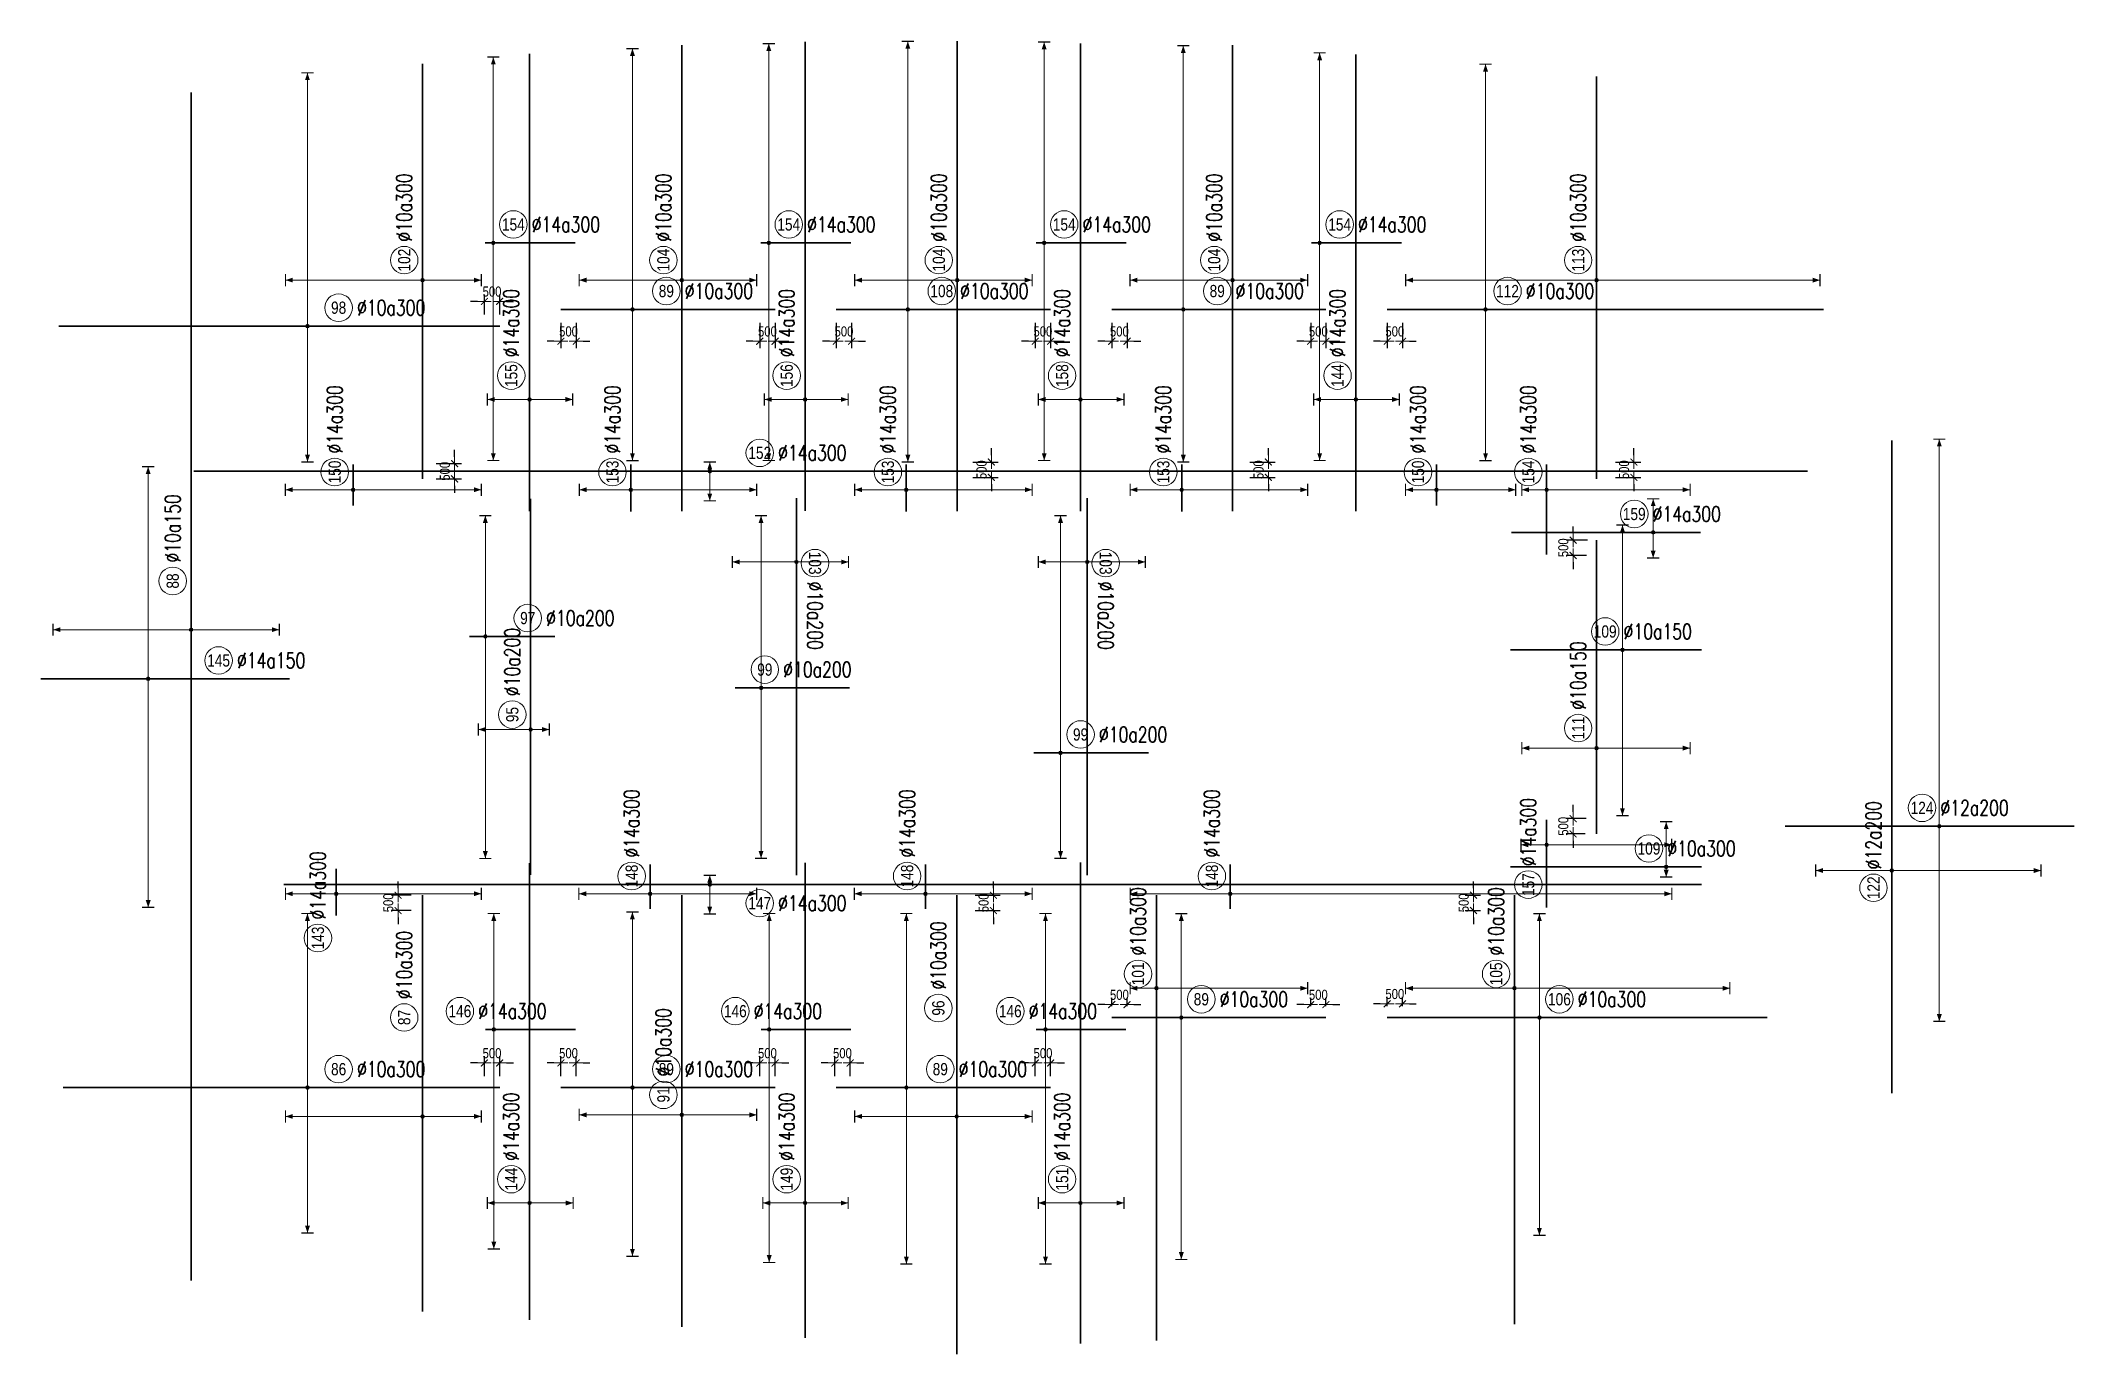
# Model space of a CAD drawing. Header units: millimetres. Extents: x -24156 to 1128921, y -12387 to 212709.
# Drawn here: x 279702 to 346153, y 36200 to 79117 of the extents above; entities that cross this region are included whole.
import ezdxf
from ezdxf.enums import TextEntityAlignment as Align

# ---------------------------------------------------------------- set-up
doc = ezdxf.new("R2010")
doc.units = ezdxf.units.MM
doc.header["$MEASUREMENT"] = 0
doc.header["$PDMODE"] = 3
for name, color, linetype, lineweight in [('NDC_S_DIM', 1, 'Continuous', 9), ('NDC_S_REBAR', 4, 'Continuous', 35), ('NDC_S_VN TEXT', 7, 'Continuous', 20)]:
    doc.layers.add(name, color=color, linetype=linetype, lineweight=lineweight)
doc.styles.add('ARIAL', font='arial.ttf', dxfattribs={"width": 0.8})
doc.styles.add('NDC_ROMANS', font='romans.shx', dxfattribs={"width": 0.8})
doc.dimstyles.new('NDC_dim_150', dxfattribs={"dimscale": 150, "dimtxt": 2.2, "dimasz": 1.5, "dimexe": 1.5, "dimexo": 2.5, "dimgap": 1, "dimtad": 1, "dimdec": 0, "dimzin": 0, "dimdsep": 46, "dimtxsty": 'ARIAL', "dimblk": 'DIMMARK', "dimcen": 0.09, "dimdle": 1.2, "dimclrd": 1, "dimclre": 1, "dimclrt": 3, "dimadec": 0, "dimazin": 0, "dimtfac": 1, "dimtdec": 0, "dimtix": 1, "dimtofl": 0, "dimtmove": 0, "dimatfit": 3, "dimfxl": 4, "dimfxlon": 1, "dimtolj": 1, "dimtzin": 0, "dimarcsym": 0})

msp = doc.modelspace()

# ---------------------------------------------------------------- blocks, each defined once
blk = doc.blocks.new('*U74')
h = blk.add_hatch(color=6)
edge = h.paths.add_edge_path()
edge.add_arc((0, 0), 0.3, 0, 360)
at = {"layer": 'NDC_S_DIM', "color": 8}
for q in [(0, 63.23), (0, -31.89)]:
    blk.add_line((0, 0), q, dxfattribs=at)
for points in [[(-1, 63.23, 0.2, 0.2, 0), (1, 63.23, 0, 0, 0)], [(-1, -31.89, 0.2, 0.2, 0), (1, -31.89, 0, 0, 0)]]:
    blk.add_lwpolyline(points, format="xyseb", dxfattribs=at)
at = {"layer": 'NDC_S_DIM'}
blk.add_circle((-2.82, 3), 2.25, dxfattribs=at)
at = {"layer": 'NDC_S_DIM', "color": 6}
blk.add_circle((0, 0), 0.3, dxfattribs=at)
at = {"layer": 'NDC_S_DIM', "color": 8}
for points in [[(-0.4, 62.03), (0, 63.23), (0.4, 62.03)], [(-0.4, -30.69), (0, -31.89), (0.4, -30.69)]]:
    blk.add_solid(points, dxfattribs=at)
at = {"layer": 'NDC_S_REBAR'}
for p, q in [((0, 0), (-25.21, 0)), ((-25.21, 0), (-25.21, 0)), ((0, 0), (22.06, 0)), ((22.06, 0), (22.06, 0)), ((22.06, 0), (22.06, 0)), ((-25.21, 0), (-25.21, 0))]:
    blk.add_line(p, q, dxfattribs=at)
at = {"layer": 'NDC_S_VN TEXT', "style": 'ARIAL', "width": 0.8}
blk.add_attdef('KHT', text='', height=2, dxfattribs=at).set_placement((-2.82, 3), align=Align.MIDDLE_CENTER)
at = {"layer": 'NDC_S_VN TEXT', "color": 3, "style": 'NDC_ROMANS', "width": 0.75}
blk.add_attdef('DKT', (0.18, 1.75), '', height=2.5, dxfattribs=at)
blk = doc.blocks.new('*U73')
h = blk.add_hatch(color=6)
edge = h.paths.add_edge_path()
edge.add_arc((0, 0), 0.3, 0, 360)
at = {"layer": 'NDC_S_DIM', "color": 8}
for q in [(0, 12.45), (0, -24.39)]:
    blk.add_line((0, 0), q, dxfattribs=at)
for points in [[(-1, 12.45, 0.2, 0.2, 0), (1, 12.45, 0, 0, 0)], [(-1, -24.39, 0.2, 0.2, 0), (1, -24.39, 0, 0, 0)]]:
    blk.add_lwpolyline(points, format="xyseb", dxfattribs=at)
at = {"layer": 'NDC_S_DIM'}
blk.add_circle((-2.82, 3), 2.25, dxfattribs=at)
at = {"layer": 'NDC_S_DIM', "color": 6}
blk.add_circle((0, 0), 0.3, dxfattribs=at)
at = {"layer": 'NDC_S_DIM', "color": 8}
for points in [[(-0.4, 11.25), (0, 12.45), (0.4, 11.25)], [(-0.4, -23.19), (0, -24.39), (0.4, -23.19)]]:
    blk.add_solid(points, dxfattribs=at)
at = {"layer": 'NDC_S_REBAR'}
for p, q in [((0, 0), (-36.35, 0)), ((-36.35, 0), (-36.35, 0)), ((0, 0), (70.27, 0)), ((70.27, 0), (70.27, 0)), ((70.27, 0), (70.27, 0)), ((-36.35, 0), (-36.35, 0))]:
    blk.add_line(p, q, dxfattribs=at)
at = {"layer": 'NDC_S_VN TEXT', "style": 'ARIAL', "width": 0.8}
blk.add_attdef('KHT', text='', height=2, dxfattribs=at).set_placement((-2.82, 3), align=Align.MIDDLE_CENTER)
at = {"layer": 'NDC_S_VN TEXT', "color": 3, "style": 'NDC_ROMANS', "width": 0.75}
blk.add_attdef('DKT', (0.18, 1.75), '', height=2.5, dxfattribs=at)
blk = doc.blocks.new('DIMMARK')
at = {"layer": 'NDC_S_DIM', "color": 1}
blk.add_line((-1.5, 0), (1, 0), dxfattribs=at)
at = {"layer": 'NDC_S_DIM', "color": 2, "const_width": 0.15}
blk.add_lwpolyline([(-0.5, -0.5), (0.5, 0.5)], dxfattribs=at)
blk = doc.blocks.new('*D422')
at = {"layer": 'Defpoints', "color": 0, "transparency": 16777216}
for p in [(294700, 70600), (294200, 69793), (294700, 69793)]:
    blk.add_point(p, dxfattribs=at)
at = {"layer": 'NDC_S_DIM', "color": 1, "lineweight": -2, "transparency": 16777216}
for p, q in [((293975, 70600), (293750, 70600)), ((294200, 70168), (294200, 70825)), ((294700, 70168), (294700, 70825)), ((294925, 70600), (295150, 70600))]:
    blk.add_line(p, q, dxfattribs=at)
at = {"layer": 'NDC_S_DIM', "color": 1, "lineweight": -2, "transparency": 16777216, "xscale": 225, "yscale": 225, "zscale": 225}
blk.add_blockref('DIMMARK', (294200, 70600), dxfattribs=at)
at = {"layer": 'NDC_S_DIM', "color": 1, "lineweight": -2, "transparency": 16777216, "xscale": 225, "yscale": 225, "zscale": 225, "rotation": 180}
blk.add_blockref('DIMMARK', (294700, 70600), dxfattribs=at)
at = {"layer": 'NDC_S_DIM', "color": 3, "transparency": 16777216, "insert": (294450, 70919), "char_height": 330, "attachment_point": 5, "style": 'ARIAL'}
blk.add_mtext('\\A1;500', dxfattribs=at)
blk = doc.blocks.new('*D423')
at = {"layer": 'Defpoints', "color": 0, "transparency": 16777216}
for p in [(296700, 70337), (297200, 70337), (297200, 69297)]:
    blk.add_point(p, dxfattribs=at)
at = {"layer": 'NDC_S_DIM', "color": 1, "lineweight": -2, "transparency": 16777216}
for p, q in [((296700, 69897), (296700, 69072)), ((297200, 69897), (297200, 69072)), ((296475, 69297), (296250, 69297)), ((297425, 69297), (297650, 69297))]:
    blk.add_line(p, q, dxfattribs=at)
at = {"layer": 'NDC_S_DIM', "color": 1, "lineweight": -2, "transparency": 16777216, "xscale": 225, "yscale": 225, "zscale": 225}
blk.add_blockref('DIMMARK', (296700, 69297), dxfattribs=at)
at = {"layer": 'NDC_S_DIM', "color": 1, "lineweight": -2, "transparency": 16777216, "xscale": 225, "yscale": 225, "zscale": 225, "rotation": 180}
blk.add_blockref('DIMMARK', (297200, 69297), dxfattribs=at)
at = {"layer": 'NDC_S_DIM', "color": 3, "transparency": 16777216, "insert": (296950, 69616), "char_height": 330, "attachment_point": 5, "style": 'ARIAL'}
blk.add_mtext('\\A1;500', dxfattribs=at)
blk = doc.blocks.new('*D424')
at = {"layer": 'Defpoints', "color": 0, "transparency": 16777216}
for p in [(303200, 70337), (303700, 70337), (303200, 69297)]:
    blk.add_point(p, dxfattribs=at)
at = {"layer": 'NDC_S_DIM', "color": 1, "lineweight": -2, "transparency": 16777216}
for p, q in [((303200, 69897), (303200, 69072)), ((303700, 69897), (303700, 69072)), ((302975, 69297), (302750, 69297)), ((303925, 69297), (304150, 69297))]:
    blk.add_line(p, q, dxfattribs=at)
at = {"layer": 'NDC_S_DIM', "color": 1, "lineweight": -2, "transparency": 16777216, "xscale": 225, "yscale": 225, "zscale": 225}
blk.add_blockref('DIMMARK', (303200, 69297), dxfattribs=at)
at = {"layer": 'NDC_S_DIM', "color": 1, "lineweight": -2, "transparency": 16777216, "xscale": 225, "yscale": 225, "zscale": 225, "rotation": 180}
blk.add_blockref('DIMMARK', (303700, 69297), dxfattribs=at)
at = {"layer": 'NDC_S_DIM', "color": 3, "transparency": 16777216, "insert": (303450, 69616), "char_height": 330, "attachment_point": 5, "style": 'ARIAL'}
blk.add_mtext('\\A1;500', dxfattribs=at)
blk = doc.blocks.new('*D425')
at = {"layer": 'Defpoints', "color": 0, "transparency": 16777216}
for p in [(305700, 70337), (306200, 70337), (306200, 69297)]:
    blk.add_point(p, dxfattribs=at)
at = {"layer": 'NDC_S_DIM', "color": 1, "lineweight": -2, "transparency": 16777216}
for p, q in [((305700, 69897), (305700, 69072)), ((306200, 69897), (306200, 69072)), ((305475, 69297), (305250, 69297)), ((306425, 69297), (306650, 69297))]:
    blk.add_line(p, q, dxfattribs=at)
at = {"layer": 'NDC_S_DIM', "color": 1, "lineweight": -2, "transparency": 16777216, "xscale": 225, "yscale": 225, "zscale": 225}
blk.add_blockref('DIMMARK', (305700, 69297), dxfattribs=at)
at = {"layer": 'NDC_S_DIM', "color": 1, "lineweight": -2, "transparency": 16777216, "xscale": 225, "yscale": 225, "zscale": 225, "rotation": 180}
blk.add_blockref('DIMMARK', (306200, 69297), dxfattribs=at)
at = {"layer": 'NDC_S_DIM', "color": 3, "transparency": 16777216, "insert": (305950, 69616), "char_height": 330, "attachment_point": 5, "style": 'ARIAL'}
blk.add_mtext('\\A1;500', dxfattribs=at)
blk = doc.blocks.new('*D426')
at = {"layer": 'Defpoints', "color": 0, "transparency": 16777216}
for p in [(312200, 70337), (312700, 70337), (312700, 69297)]:
    blk.add_point(p, dxfattribs=at)
at = {"layer": 'NDC_S_DIM', "color": 1, "lineweight": -2, "transparency": 16777216}
for p, q in [((312200, 69897), (312200, 69072)), ((312700, 69897), (312700, 69072)), ((311975, 69297), (311750, 69297)), ((312925, 69297), (313150, 69297))]:
    blk.add_line(p, q, dxfattribs=at)
at = {"layer": 'NDC_S_DIM', "color": 1, "lineweight": -2, "transparency": 16777216, "xscale": 225, "yscale": 225, "zscale": 225}
blk.add_blockref('DIMMARK', (312200, 69297), dxfattribs=at)
at = {"layer": 'NDC_S_DIM', "color": 1, "lineweight": -2, "transparency": 16777216, "xscale": 225, "yscale": 225, "zscale": 225, "rotation": 180}
blk.add_blockref('DIMMARK', (312700, 69297), dxfattribs=at)
at = {"layer": 'NDC_S_DIM', "color": 3, "transparency": 16777216, "insert": (312450, 69616), "char_height": 330, "attachment_point": 5, "style": 'ARIAL'}
blk.add_mtext('\\A1;500', dxfattribs=at)
blk = doc.blocks.new('*D427')
at = {"layer": 'Defpoints', "color": 0, "transparency": 16777216}
for p in [(314700, 70337), (315200, 70337), (314700, 69297)]:
    blk.add_point(p, dxfattribs=at)
at = {"layer": 'NDC_S_DIM', "color": 1, "lineweight": -2, "transparency": 16777216}
for p, q in [((314700, 69897), (314700, 69072)), ((315200, 69897), (315200, 69072)), ((314475, 69297), (314250, 69297)), ((315425, 69297), (315650, 69297))]:
    blk.add_line(p, q, dxfattribs=at)
at = {"layer": 'NDC_S_DIM', "color": 1, "lineweight": -2, "transparency": 16777216, "xscale": 225, "yscale": 225, "zscale": 225}
blk.add_blockref('DIMMARK', (314700, 69297), dxfattribs=at)
at = {"layer": 'NDC_S_DIM', "color": 1, "lineweight": -2, "transparency": 16777216, "xscale": 225, "yscale": 225, "zscale": 225, "rotation": 180}
blk.add_blockref('DIMMARK', (315200, 69297), dxfattribs=at)
at = {"layer": 'NDC_S_DIM', "color": 3, "transparency": 16777216, "insert": (314950, 69616), "char_height": 330, "attachment_point": 5, "style": 'ARIAL'}
blk.add_mtext('\\A1;500', dxfattribs=at)
blk = doc.blocks.new('*D428')
at = {"layer": 'Defpoints', "color": 0, "transparency": 16777216}
for p in [(321200, 70337), (321700, 70337), (321200, 69297)]:
    blk.add_point(p, dxfattribs=at)
at = {"layer": 'NDC_S_DIM', "color": 1, "lineweight": -2, "transparency": 16777216}
for p, q in [((321200, 69897), (321200, 69072)), ((321700, 69897), (321700, 69072)), ((320975, 69297), (320750, 69297)), ((321925, 69297), (322150, 69297))]:
    blk.add_line(p, q, dxfattribs=at)
at = {"layer": 'NDC_S_DIM', "color": 1, "lineweight": -2, "transparency": 16777216, "xscale": 225, "yscale": 225, "zscale": 225}
blk.add_blockref('DIMMARK', (321200, 69297), dxfattribs=at)
at = {"layer": 'NDC_S_DIM', "color": 1, "lineweight": -2, "transparency": 16777216, "xscale": 225, "yscale": 225, "zscale": 225, "rotation": 180}
blk.add_blockref('DIMMARK', (321700, 69297), dxfattribs=at)
at = {"layer": 'NDC_S_DIM', "color": 3, "transparency": 16777216, "insert": (321450, 69616), "char_height": 330, "attachment_point": 5, "style": 'ARIAL'}
blk.add_mtext('\\A1;500', dxfattribs=at)
blk = doc.blocks.new('*D429')
at = {"layer": 'Defpoints', "color": 0, "transparency": 16777216}
for p in [(323700, 70337), (324200, 70337), (324200, 69297)]:
    blk.add_point(p, dxfattribs=at)
at = {"layer": 'NDC_S_DIM', "color": 1, "lineweight": -2, "transparency": 16777216}
for p, q in [((323700, 69897), (323700, 69072)), ((324200, 69897), (324200, 69072)), ((323475, 69297), (323250, 69297)), ((324425, 69297), (324650, 69297))]:
    blk.add_line(p, q, dxfattribs=at)
at = {"layer": 'NDC_S_DIM', "color": 1, "lineweight": -2, "transparency": 16777216, "xscale": 225, "yscale": 225, "zscale": 225}
blk.add_blockref('DIMMARK', (323700, 69297), dxfattribs=at)
at = {"layer": 'NDC_S_DIM', "color": 1, "lineweight": -2, "transparency": 16777216, "xscale": 225, "yscale": 225, "zscale": 225, "rotation": 180}
blk.add_blockref('DIMMARK', (324200, 69297), dxfattribs=at)
at = {"layer": 'NDC_S_DIM', "color": 3, "transparency": 16777216, "insert": (323950, 69616), "char_height": 330, "attachment_point": 5, "style": 'ARIAL'}
blk.add_mtext('\\A1;500', dxfattribs=at)
blk = doc.blocks.new('*D430')
at = {"layer": 'Defpoints', "color": 0, "transparency": 16777216}
for p in [(330541, 65350), (330541, 64850), (331761, 64850)]:
    blk.add_point(p, dxfattribs=at)
at = {"layer": 'NDC_S_DIM', "color": 1, "lineweight": -2, "transparency": 16777216}
for p, q in [((331761, 65575), (331761, 65800)), ((331161, 65350), (331986, 65350)), ((331161, 64850), (331986, 64850)), ((331761, 64625), (331761, 64400))]:
    blk.add_line(p, q, dxfattribs=at)
at = {"layer": 'NDC_S_DIM', "color": 1, "lineweight": -2, "transparency": 16777216, "xscale": 225, "yscale": 225, "zscale": 225}
for p, rotation in [((331761, 65350), 270), ((331761, 64850), 90)]:
    blk.add_blockref('DIMMARK', p, dxfattribs=dict(at, rotation=rotation))
at = {"layer": 'NDC_S_DIM', "color": 3, "transparency": 16777216, "insert": (331442, 65100), "char_height": 330, "attachment_point": 5, "rotation": 90, "style": 'ARIAL'}
blk.add_mtext('\\A1;500', dxfattribs=at)
blk = doc.blocks.new('*D431')
at = {"layer": 'Defpoints', "color": 0, "transparency": 16777216}
for p in [(330626, 62800), (329776, 62300), (330583, 62300)]:
    blk.add_point(p, dxfattribs=at)
at = {"layer": 'NDC_S_DIM', "color": 1, "lineweight": -2, "transparency": 16777216}
for p, q in [((329776, 63025), (329776, 63250)), ((330251, 62800), (329551, 62800)), ((330208, 62300), (329551, 62300)), ((329776, 62075), (329776, 61850))]:
    blk.add_line(p, q, dxfattribs=at)
at = {"layer": 'NDC_S_DIM', "color": 1, "lineweight": -2, "transparency": 16777216, "xscale": 225, "yscale": 225, "zscale": 225}
for p, rotation in [((329776, 62800), 270), ((329776, 62300), 90)]:
    blk.add_blockref('DIMMARK', p, dxfattribs=dict(at, rotation=rotation))
at = {"layer": 'NDC_S_DIM', "color": 3, "transparency": 16777216, "insert": (329457, 62550), "char_height": 330, "attachment_point": 5, "rotation": 90, "style": 'ARIAL'}
blk.add_mtext('\\A1;500', dxfattribs=at)
blk = doc.blocks.new('*D432')
at = {"layer": 'Defpoints', "color": 0, "transparency": 16777216}
for p in [(329776, 53700), (330541, 53200), (330579, 53700)]:
    blk.add_point(p, dxfattribs=at)
at = {"layer": 'NDC_S_DIM', "color": 1, "lineweight": -2, "transparency": 16777216}
for p, q in [((329776, 53925), (329776, 54150)), ((330204, 53700), (329551, 53700)), ((330166, 53200), (329551, 53200)), ((329776, 52975), (329776, 52750))]:
    blk.add_line(p, q, dxfattribs=at)
at = {"layer": 'NDC_S_DIM', "color": 1, "lineweight": -2, "transparency": 16777216, "xscale": 225, "yscale": 225, "zscale": 225}
for p, rotation in [((329776, 53700), 270), ((329776, 53200), 90)]:
    blk.add_blockref('DIMMARK', p, dxfattribs=dict(at, rotation=rotation))
at = {"layer": 'NDC_S_DIM', "color": 3, "transparency": 16777216, "insert": (329457, 53450), "char_height": 330, "attachment_point": 5, "rotation": 90, "style": 'ARIAL'}
blk.add_mtext('\\A1;500', dxfattribs=at)
blk = doc.blocks.new('*D433')
at = {"layer": 'Defpoints', "color": 0, "transparency": 16777216}
for p in [(312203, 45718), (312203, 44917), (312703, 44916)]:
    blk.add_point(p, dxfattribs=at)
at = {"layer": 'NDC_S_DIM', "color": 1, "lineweight": -2, "transparency": 16777216}
for p, q in [((312203, 45292), (312203, 45943)), ((312703, 45291), (312703, 45943)), ((311978, 45718), (311753, 45718)), ((312928, 45718), (313153, 45718))]:
    blk.add_line(p, q, dxfattribs=at)
at = {"layer": 'NDC_S_DIM', "color": 1, "lineweight": -2, "transparency": 16777216, "xscale": 225, "yscale": 225, "zscale": 225}
blk.add_blockref('DIMMARK', (312203, 45718), dxfattribs=at)
at = {"layer": 'NDC_S_DIM', "color": 1, "lineweight": -2, "transparency": 16777216, "xscale": 225, "yscale": 225, "zscale": 225, "rotation": 180}
blk.add_blockref('DIMMARK', (312703, 45718), dxfattribs=at)
at = {"layer": 'NDC_S_DIM', "color": 3, "transparency": 16777216, "insert": (312453, 46036), "char_height": 330, "attachment_point": 5, "style": 'ARIAL'}
blk.add_mtext('\\A1;500', dxfattribs=at)
blk = doc.blocks.new('*D434')
at = {"layer": 'Defpoints', "color": 0, "transparency": 16777216}
for p in [(306151, 45718), (305651, 44917), (306151, 44917)]:
    blk.add_point(p, dxfattribs=at)
at = {"layer": 'NDC_S_DIM', "color": 1, "lineweight": -2, "transparency": 16777216}
for p, q in [((305651, 45292), (305651, 45943)), ((306151, 45292), (306151, 45943)), ((305426, 45718), (305201, 45718)), ((306376, 45718), (306601, 45718))]:
    blk.add_line(p, q, dxfattribs=at)
at = {"layer": 'NDC_S_DIM', "color": 1, "lineweight": -2, "transparency": 16777216, "xscale": 225, "yscale": 225, "zscale": 225}
blk.add_blockref('DIMMARK', (305651, 45718), dxfattribs=at)
at = {"layer": 'NDC_S_DIM', "color": 1, "lineweight": -2, "transparency": 16777216, "xscale": 225, "yscale": 225, "zscale": 225, "rotation": 180}
blk.add_blockref('DIMMARK', (306151, 45718), dxfattribs=at)
at = {"layer": 'NDC_S_DIM', "color": 3, "transparency": 16777216, "insert": (305901, 46036), "char_height": 330, "attachment_point": 5, "style": 'ARIAL'}
blk.add_mtext('\\A1;500', dxfattribs=at)
blk = doc.blocks.new('*D435')
at = {"layer": 'Defpoints', "color": 0, "transparency": 16777216}
for p in [(303200, 45718), (303200, 44917), (303700, 44917)]:
    blk.add_point(p, dxfattribs=at)
at = {"layer": 'NDC_S_DIM', "color": 1, "lineweight": -2, "transparency": 16777216}
for p, q in [((303200, 45292), (303200, 45943)), ((303700, 45292), (303700, 45943)), ((302975, 45718), (302750, 45718)), ((303925, 45718), (304150, 45718))]:
    blk.add_line(p, q, dxfattribs=at)
at = {"layer": 'NDC_S_DIM', "color": 1, "lineweight": -2, "transparency": 16777216, "xscale": 225, "yscale": 225, "zscale": 225}
blk.add_blockref('DIMMARK', (303200, 45718), dxfattribs=at)
at = {"layer": 'NDC_S_DIM', "color": 1, "lineweight": -2, "transparency": 16777216, "xscale": 225, "yscale": 225, "zscale": 225, "rotation": 180}
blk.add_blockref('DIMMARK', (303700, 45718), dxfattribs=at)
at = {"layer": 'NDC_S_DIM', "color": 3, "transparency": 16777216, "insert": (303450, 46036), "char_height": 330, "attachment_point": 5, "style": 'ARIAL'}
blk.add_mtext('\\A1;500', dxfattribs=at)
blk = doc.blocks.new('*D436')
at = {"layer": 'Defpoints', "color": 0, "transparency": 16777216}
for p in [(297200, 45718), (296700, 44917), (297200, 44917)]:
    blk.add_point(p, dxfattribs=at)
at = {"layer": 'NDC_S_DIM', "color": 1, "lineweight": -2, "transparency": 16777216}
for p, q in [((296700, 45292), (296700, 45943)), ((297200, 45292), (297200, 45943)), ((296475, 45718), (296250, 45718)), ((297425, 45718), (297650, 45718))]:
    blk.add_line(p, q, dxfattribs=at)
at = {"layer": 'NDC_S_DIM', "color": 1, "lineweight": -2, "transparency": 16777216, "xscale": 225, "yscale": 225, "zscale": 225}
blk.add_blockref('DIMMARK', (296700, 45718), dxfattribs=at)
at = {"layer": 'NDC_S_DIM', "color": 1, "lineweight": -2, "transparency": 16777216, "xscale": 225, "yscale": 225, "zscale": 225, "rotation": 180}
blk.add_blockref('DIMMARK', (297200, 45718), dxfattribs=at)
at = {"layer": 'NDC_S_DIM', "color": 3, "transparency": 16777216, "insert": (296950, 46036), "char_height": 330, "attachment_point": 5, "style": 'ARIAL'}
blk.add_mtext('\\A1;500', dxfattribs=at)
blk = doc.blocks.new('*D437')
at = {"layer": 'Defpoints', "color": 0, "transparency": 16777216}
for p in [(294200, 45718), (294200, 44917), (294700, 44917)]:
    blk.add_point(p, dxfattribs=at)
at = {"layer": 'NDC_S_DIM', "color": 1, "lineweight": -2, "transparency": 16777216}
for p, q in [((294200, 45292), (294200, 45943)), ((294700, 45292), (294700, 45943)), ((293975, 45718), (293750, 45718)), ((294925, 45718), (295150, 45718))]:
    blk.add_line(p, q, dxfattribs=at)
at = {"layer": 'NDC_S_DIM', "color": 1, "lineweight": -2, "transparency": 16777216, "xscale": 225, "yscale": 225, "zscale": 225}
blk.add_blockref('DIMMARK', (294200, 45718), dxfattribs=at)
at = {"layer": 'NDC_S_DIM', "color": 1, "lineweight": -2, "transparency": 16777216, "xscale": 225, "yscale": 225, "zscale": 225, "rotation": 180}
blk.add_blockref('DIMMARK', (294700, 45718), dxfattribs=at)
at = {"layer": 'NDC_S_DIM', "color": 3, "transparency": 16777216, "insert": (294450, 46036), "char_height": 330, "attachment_point": 5, "style": 'ARIAL'}
blk.add_mtext('\\A1;500', dxfattribs=at)
blk = doc.blocks.new('*D438')
at = {"layer": 'Defpoints', "color": 0, "transparency": 16777216}
for p in [(292181, 65300), (293228, 65300), (292181, 64800)]:
    blk.add_point(p, dxfattribs=at)
at = {"layer": 'NDC_S_DIM', "color": 1, "lineweight": -2, "transparency": 16777216}
for p, q in [((292628, 65300), (293453, 65300)), ((293228, 65525), (293228, 65750)), ((292628, 64800), (293453, 64800)), ((293228, 64575), (293228, 64350))]:
    blk.add_line(p, q, dxfattribs=at)
at = {"layer": 'NDC_S_DIM', "color": 1, "lineweight": -2, "transparency": 16777216, "xscale": 225, "yscale": 225, "zscale": 225}
for p, rotation in [((293228, 65300), 270), ((293228, 64800), 90)]:
    blk.add_blockref('DIMMARK', p, dxfattribs=dict(at, rotation=rotation))
at = {"layer": 'NDC_S_DIM', "color": 3, "transparency": 16777216, "insert": (292909, 65050), "char_height": 330, "attachment_point": 5, "rotation": 90, "style": 'ARIAL'}
blk.add_mtext('\\A1;500', dxfattribs=at)
blk = doc.blocks.new('*D439')
at = {"layer": 'Defpoints', "color": 0, "transparency": 16777216}
for p in [(309634, 65350), (310766, 65350), (309634, 64850)]:
    blk.add_point(p, dxfattribs=at)
at = {"layer": 'NDC_S_DIM', "color": 1, "lineweight": -2, "transparency": 16777216}
for p, q in [((310766, 65575), (310766, 65800)), ((310166, 65350), (310991, 65350)), ((310166, 64850), (310991, 64850)), ((310766, 64625), (310766, 64400))]:
    blk.add_line(p, q, dxfattribs=at)
at = {"layer": 'NDC_S_DIM', "color": 1, "lineweight": -2, "transparency": 16777216, "xscale": 225, "yscale": 225, "zscale": 225}
for p, rotation in [((310766, 65350), 270), ((310766, 64850), 90)]:
    blk.add_blockref('DIMMARK', p, dxfattribs=dict(at, rotation=rotation))
at = {"layer": 'NDC_S_DIM', "color": 3, "transparency": 16777216, "insert": (310447, 65100), "char_height": 330, "attachment_point": 5, "rotation": 90, "style": 'ARIAL'}
blk.add_mtext('\\A1;500', dxfattribs=at)
blk = doc.blocks.new('*D440')
at = {"layer": 'Defpoints', "color": 0, "transparency": 16777216}
for p in [(318626, 65350), (319817, 65350), (318626, 64850)]:
    blk.add_point(p, dxfattribs=at)
at = {"layer": 'NDC_S_DIM', "color": 1, "lineweight": -2, "transparency": 16777216}
for p, q in [((319817, 65575), (319817, 65800)), ((319217, 65350), (320042, 65350)), ((319217, 64850), (320042, 64850)), ((319817, 64625), (319817, 64400))]:
    blk.add_line(p, q, dxfattribs=at)
at = {"layer": 'NDC_S_DIM', "color": 1, "lineweight": -2, "transparency": 16777216, "xscale": 225, "yscale": 225, "zscale": 225}
for p, rotation in [((319817, 65350), 270), ((319817, 64850), 90)]:
    blk.add_blockref('DIMMARK', p, dxfattribs=dict(at, rotation=rotation))
at = {"layer": 'NDC_S_DIM', "color": 3, "transparency": 16777216, "insert": (319498, 65100), "char_height": 330, "attachment_point": 5, "rotation": 90, "style": 'ARIAL'}
blk.add_mtext('\\A1;500', dxfattribs=at)
blk = doc.blocks.new('*D441')
at = {"layer": 'Defpoints', "color": 0, "transparency": 16777216}
for p in [(309634, 51200), (309634, 50700), (310833, 50700)]:
    blk.add_point(p, dxfattribs=at)
at = {"layer": 'NDC_S_DIM', "color": 1, "lineweight": -2, "transparency": 16777216}
for p, q in [((310233, 51200), (311058, 51200)), ((310833, 51425), (310833, 51650)), ((310233, 50700), (311058, 50700)), ((310833, 50475), (310833, 50250))]:
    blk.add_line(p, q, dxfattribs=at)
at = {"layer": 'NDC_S_DIM', "color": 1, "lineweight": -2, "transparency": 16777216, "xscale": 225, "yscale": 225, "zscale": 225}
for p, rotation in [((310833, 51200), 270), ((310833, 50700), 90)]:
    blk.add_blockref('DIMMARK', p, dxfattribs=dict(at, rotation=rotation))
at = {"layer": 'NDC_S_DIM', "color": 3, "transparency": 16777216, "insert": (310514, 50950), "char_height": 330, "attachment_point": 5, "rotation": 90, "style": 'ARIAL'}
blk.add_mtext('\\A1;500', dxfattribs=at)
blk = doc.blocks.new('*D442')
at = {"layer": 'Defpoints', "color": 0, "transparency": 16777216}
for p in [(292181, 51200), (291380, 50700), (292181, 50700)]:
    blk.add_point(p, dxfattribs=at)
at = {"layer": 'NDC_S_DIM', "color": 1, "lineweight": -2, "transparency": 16777216}
for p, q in [((291806, 51200), (291155, 51200)), ((291380, 51425), (291380, 51650)), ((291806, 50700), (291155, 50700)), ((291380, 50475), (291380, 50250))]:
    blk.add_line(p, q, dxfattribs=at)
at = {"layer": 'NDC_S_DIM', "color": 1, "lineweight": -2, "transparency": 16777216, "xscale": 225, "yscale": 225, "zscale": 225}
for p, rotation in [((291380, 51200), 270), ((291380, 50700), 90)]:
    blk.add_blockref('DIMMARK', p, dxfattribs=dict(at, rotation=rotation))
at = {"layer": 'NDC_S_DIM', "color": 3, "transparency": 16777216, "insert": (291061, 50950), "char_height": 330, "attachment_point": 5, "rotation": 90, "style": 'ARIAL'}
blk.add_mtext('\\A1;500', dxfattribs=at)
blk = doc.blocks.new('*U496')
h = blk.add_hatch(color=6)
edge = h.paths.add_edge_path()
edge.add_arc((27.07, 0), 0.3, 0, 360)
at = {"layer": 'NDC_S_DIM', "color": 8}
for q in [(27.07, 1.49), (27.07, -4.84)]:
    blk.add_line((27.07, 0), q, dxfattribs=at)
for points in [[(26.07, 1.49, 0.2, 0.2, 0), (28.07, 1.49, 0, 0, 0)], [(26.07, -4.84, 0.2, 0.2, 0), (28.07, -4.84, 0, 0, 0)]]:
    blk.add_lwpolyline(points, format="xyseb", dxfattribs=at)
at = {"layer": 'NDC_S_DIM'}
blk.add_circle((35.24, 3), 2.25, dxfattribs=at)
at = {"layer": 'NDC_S_DIM', "color": 6}
blk.add_circle((27.07, 0), 0.3, dxfattribs=at)
at = {"layer": 'NDC_S_DIM', "color": 8}
for points in [[(26.67, 0.29), (27.07, 1.49), (27.47, 0.29)], [(26.67, -3.64), (27.07, -4.84), (27.47, -3.64)]]:
    blk.add_solid(points, dxfattribs=at)
at = {"layer": 'NDC_S_REBAR'}
for p, q in [((0, 0), (-57.23, 0)), ((-57.23, 0), (-57.23, 0)), ((0, 0), (205.61, 0)), ((205.61, 0), (205.61, 0)), ((205.61, 0), (206.42, 0)), ((-57.23, 0), (-57.23, 0))]:
    blk.add_line(p, q, dxfattribs=at)
at = {"layer": 'NDC_S_VN TEXT', "style": 'ARIAL', "width": 0.8}
blk.add_attdef('KHT', text='', height=2, dxfattribs=at).set_placement((35.24, 3), align=Align.MIDDLE_CENTER)
at = {"layer": 'NDC_S_VN TEXT', "color": 3, "style": 'NDC_ROMANS', "width": 0.75}
blk.add_attdef('DKT', (38.24, 1.75), '', height=2.5, dxfattribs=at)
blk = doc.blocks.new('*U495')
h = blk.add_hatch(color=6)
edge = h.paths.add_edge_path()
edge.add_arc((-7.93, 0), 0.3, 0, 360)
at = {"layer": 'NDC_S_DIM', "color": 8}
for q in [(-7.93, 42.61), (-7.93, -24.69)]:
    blk.add_line((-7.93, 0), q, dxfattribs=at)
for points in [[(-8.93, 42.61, 0.2, 0.2, 0), (-6.93, 42.61, 0, 0, 0)], [(-8.93, -24.69, 0.2, 0.2, 0), (-6.93, -24.69, 0, 0, 0)]]:
    blk.add_lwpolyline(points, format="xyseb", dxfattribs=at)
at = {"layer": 'NDC_S_DIM'}
blk.add_circle((-2.39, 3), 2.25, dxfattribs=at)
at = {"layer": 'NDC_S_DIM', "color": 6}
blk.add_circle((-7.93, 0), 0.3, dxfattribs=at)
at = {"layer": 'NDC_S_DIM', "color": 8}
for points in [[(-8.33, 41.41), (-7.93, 42.61), (-7.53, 41.41)], [(-8.33, -23.49), (-7.93, -24.69), (-7.53, -23.49)]]:
    blk.add_solid(points, dxfattribs=at)
at = {"layer": 'NDC_S_REBAR'}
for p, q in [((0, 0), (-19.62, 0)), ((-19.62, 0), (-19.62, 0)), ((0, 0), (15.38, 0)), ((15.38, 0), (15.38, 0)), ((15.38, 0), (15.38, 0)), ((-19.62, 0), (-19.62, 0))]:
    blk.add_line(p, q, dxfattribs=at)
at = {"layer": 'NDC_S_VN TEXT', "style": 'ARIAL', "width": 0.8}
blk.add_attdef('KHT', text='', height=2, dxfattribs=at).set_placement((-2.39, 3), align=Align.MIDDLE_CENTER)
at = {"layer": 'NDC_S_VN TEXT', "color": 3, "style": 'NDC_ROMANS', "width": 0.75}
blk.add_attdef('DKT', (0.61, 1.75), '', height=2.5, dxfattribs=at)
blk = doc.blocks.new('*U494')
h = blk.add_hatch(color=6)
edge = h.paths.add_edge_path()
edge.add_arc((-7.93, 0), 0.3, 0, 360)
at = {"layer": 'NDC_S_DIM', "color": 8}
for q in [(-7.93, 43.8), (-7.93, -24.94)]:
    blk.add_line((-7.93, 0), q, dxfattribs=at)
for points in [[(-8.93, 43.8, 0.2, 0.2, 0), (-6.93, 43.8, 0, 0, 0)], [(-8.93, -24.94, 0.2, 0.2, 0), (-6.93, -24.94, 0, 0, 0)]]:
    blk.add_lwpolyline(points, format="xyseb", dxfattribs=at)
at = {"layer": 'NDC_S_DIM'}
blk.add_circle((-2.39, 3), 2.25, dxfattribs=at)
at = {"layer": 'NDC_S_DIM', "color": 6}
blk.add_circle((-7.93, 0), 0.3, dxfattribs=at)
at = {"layer": 'NDC_S_DIM', "color": 8}
for points in [[(-8.33, 42.6), (-7.93, 43.8), (-7.53, 42.6)], [(-8.33, -23.74), (-7.93, -24.94), (-7.53, -23.74)]]:
    blk.add_solid(points, dxfattribs=at)
at = {"layer": 'NDC_S_REBAR'}
for p, q in [((0, 0), (-19.65, 0)), ((-19.65, 0), (-19.65, 0)), ((0, 0), (15.38, 0)), ((15.38, 0), (15.38, 0)), ((15.38, 0), (15.38, 0)), ((-19.65, 0), (-19.65, 0))]:
    blk.add_line(p, q, dxfattribs=at)
at = {"layer": 'NDC_S_VN TEXT', "style": 'ARIAL', "width": 0.8}
blk.add_attdef('KHT', text='', height=2, dxfattribs=at).set_placement((-2.39, 3), align=Align.MIDDLE_CENTER)
at = {"layer": 'NDC_S_VN TEXT', "color": 3, "style": 'NDC_ROMANS', "width": 0.75}
blk.add_attdef('DKT', (0.61, 1.75), '', height=2.5, dxfattribs=at)
blk = doc.blocks.new('*U493')
h = blk.add_hatch(color=6)
edge = h.paths.add_edge_path()
edge.add_arc((-7.93, 0), 0.3, 0, 360)
at = {"layer": 'NDC_S_DIM', "color": 8}
for q in [(-7.93, 43.08), (-7.93, -24.94)]:
    blk.add_line((-7.93, 0), q, dxfattribs=at)
for points in [[(-8.93, 43.08, 0.2, 0.2, 0), (-6.93, 43.08, 0, 0, 0)], [(-8.93, -24.94, 0.2, 0.2, 0), (-6.93, -24.94, 0, 0, 0)]]:
    blk.add_lwpolyline(points, format="xyseb", dxfattribs=at)
at = {"layer": 'NDC_S_DIM'}
blk.add_circle((-2.39, 3), 2.25, dxfattribs=at)
at = {"layer": 'NDC_S_DIM', "color": 6}
blk.add_circle((-7.93, 0), 0.3, dxfattribs=at)
at = {"layer": 'NDC_S_DIM', "color": 8}
for points in [[(-8.33, 41.88), (-7.93, 43.08), (-7.53, 41.88)], [(-8.33, -23.74), (-7.93, -24.94), (-7.53, -23.74)]]:
    blk.add_solid(points, dxfattribs=at)
at = {"layer": 'NDC_S_REBAR'}
for p, q in [((0, 0), (-19.62, 0)), ((-19.62, 0), (-19.62, 0)), ((0, 0), (15.38, 0)), ((15.38, 0), (15.38, 0)), ((15.38, 0), (15.38, 0)), ((-19.62, 0), (-19.62, 0))]:
    blk.add_line(p, q, dxfattribs=at)
at = {"layer": 'NDC_S_VN TEXT', "style": 'ARIAL', "width": 0.8}
blk.add_attdef('KHT', text='', height=2, dxfattribs=at).set_placement((-2.39, 3), align=Align.MIDDLE_CENTER)
at = {"layer": 'NDC_S_VN TEXT', "color": 3, "style": 'NDC_ROMANS', "width": 0.75}
blk.add_attdef('DKT', (0.61, 1.75), '', height=2.5, dxfattribs=at)
blk = doc.blocks.new('*U492')
h = blk.add_hatch(color=6)
edge = h.paths.add_edge_path()
edge.add_arc((-3.55, 0), 0.3, 0, 360)
at = {"layer": 'NDC_S_DIM', "color": 8}
for q in [(-3.55, 40.06), (-3.55, -24.69)]:
    blk.add_line((-3.55, 0), q, dxfattribs=at)
for points in [[(-4.55, 40.06, 0.2, 0.2, 0), (-2.55, 40.06, 0, 0, 0)], [(-4.55, -24.69, 0.2, 0.2, 0), (-2.55, -24.69, 0, 0, 0)]]:
    blk.add_lwpolyline(points, format="xyseb", dxfattribs=at)
at = {"layer": 'NDC_S_DIM'}
blk.add_circle((0.04, 3), 2.25, dxfattribs=at)
at = {"layer": 'NDC_S_DIM', "color": 6}
blk.add_circle((-3.55, 0), 0.3, dxfattribs=at)
at = {"layer": 'NDC_S_DIM', "color": 8}
for points in [[(-3.95, 38.86), (-3.55, 40.06), (-3.15, 38.86)], [(-3.95, -23.49), (-3.55, -24.69), (-3.15, -23.49)]]:
    blk.add_solid(points, dxfattribs=at)
at = {"layer": 'NDC_S_REBAR'}
for p, q in [((0, 0), (-19.62, 0)), ((-19.62, 0), (-19.62, 0)), ((0, 0), (49.49, 0)), ((49.49, 0), (49.49, 0)), ((49.49, 0), (51.68, 0)), ((-19.62, 0), (-19.62, 0))]:
    blk.add_line(p, q, dxfattribs=at)
at = {"layer": 'NDC_S_VN TEXT', "style": 'ARIAL', "width": 0.8}
blk.add_attdef('KHT', text='', height=2, dxfattribs=at).set_placement((0.04, 3), align=Align.MIDDLE_CENTER)
at = {"layer": 'NDC_S_VN TEXT', "color": 3, "style": 'NDC_ROMANS', "width": 0.75}
blk.add_attdef('DKT', (3.04, 1.75), '', height=2.5, dxfattribs=at)
blk = doc.blocks.new('*U491')
h = blk.add_hatch(color=6)
edge = h.paths.add_edge_path()
edge.add_arc((-2.99, 0), 0.3, 0, 360)
at = {"layer": 'NDC_S_DIM', "color": 8}
for q in [(-2.99, 28.42), (-2.99, -23.75)]:
    blk.add_line((-2.99, 0), q, dxfattribs=at)
for points in [[(-3.99, 28.42, 0.2, 0.2, 0), (-1.99, 28.42, 0, 0, 0)], [(-3.99, -23.75, 0.2, 0.2, 0), (-1.99, -23.75, 0, 0, 0)]]:
    blk.add_lwpolyline(points, format="xyseb", dxfattribs=at)
at = {"layer": 'NDC_S_DIM'}
blk.add_circle((2.1, 3), 2.25, dxfattribs=at)
at = {"layer": 'NDC_S_DIM', "color": 6}
blk.add_circle((-2.99, 0), 0.3, dxfattribs=at)
at = {"layer": 'NDC_S_DIM', "color": 8}
for points in [[(-3.39, 27.22), (-2.99, 28.42), (-2.59, 27.22)], [(-3.39, -22.55), (-2.99, -23.75), (-2.59, -22.55)]]:
    blk.add_solid(points, dxfattribs=at)
at = {"layer": 'NDC_S_REBAR'}
for p, q in [((0, 0), (-42.89, 0)), ((-42.89, 0), (-42.89, 0)), ((0, 0), (28.41, 0)), ((28.41, 0), (28.41, 0)), ((28.41, 0), (28.41, 0)), ((-42.89, 0), (-42.89, 0))]:
    blk.add_line(p, q, dxfattribs=at)
at = {"layer": 'NDC_S_VN TEXT', "style": 'ARIAL', "width": 0.8}
blk.add_attdef('KHT', text='', height=2, dxfattribs=at).set_placement((2.1, 3), align=Align.MIDDLE_CENTER)
at = {"layer": 'NDC_S_VN TEXT', "color": 3, "style": 'NDC_ROMANS', "width": 0.75}
blk.add_attdef('DKT', (5.1, 1.75), '', height=2.5, dxfattribs=at)
blk = doc.blocks.new('*U490')
h = blk.add_hatch(color=6)
edge = h.paths.add_edge_path()
edge.add_arc((-7.93, 0), 0.3, 0, 360)
at = {"layer": 'NDC_S_DIM', "color": 8}
for q in [(-7.93, 28.67), (-7.93, -27.57)]:
    blk.add_line((-7.93, 0), q, dxfattribs=at)
for points in [[(-8.93, 28.67, 0.2, 0.2, 0), (-6.93, 28.67, 0, 0, 0)], [(-8.93, -27.57, 0.2, 0.2, 0), (-6.93, -27.57, 0, 0, 0)]]:
    blk.add_lwpolyline(points, format="xyseb", dxfattribs=at)
at = {"layer": 'NDC_S_DIM'}
blk.add_circle((-2.39, 3), 2.25, dxfattribs=at)
at = {"layer": 'NDC_S_DIM', "color": 6}
blk.add_circle((-7.93, 0), 0.3, dxfattribs=at)
at = {"layer": 'NDC_S_DIM', "color": 8}
for points in [[(-8.33, 27.47), (-7.93, 28.67), (-7.53, 27.47)], [(-8.33, -26.37), (-7.93, -27.57), (-7.53, -26.37)]]:
    blk.add_solid(points, dxfattribs=at)
at = {"layer": 'NDC_S_REBAR'}
for p, q in [((0, 0), (-19.62, 0)), ((-19.62, 0), (-19.62, 0)), ((0, 0), (15.38, 0)), ((15.38, 0), (15.38, 0)), ((15.38, 0), (15.38, 0)), ((-19.62, 0), (-19.62, 0))]:
    blk.add_line(p, q, dxfattribs=at)
at = {"layer": 'NDC_S_VN TEXT', "style": 'ARIAL', "width": 0.8}
blk.add_attdef('KHT', text='', height=2, dxfattribs=at).set_placement((-2.39, 3), align=Align.MIDDLE_CENTER)
at = {"layer": 'NDC_S_VN TEXT', "color": 3, "style": 'NDC_ROMANS', "width": 0.75}
blk.add_attdef('DKT', (0.61, 1.75), '', height=2.5, dxfattribs=at)
blk = doc.blocks.new('*U489')
h = blk.add_hatch(color=6)
edge = h.paths.add_edge_path()
edge.add_arc((-7.93, 0), 0.3, 0, 360)
at = {"layer": 'NDC_S_DIM', "color": 8}
for q in [(-7.93, 28.42), (-7.93, -28.83)]:
    blk.add_line((-7.93, 0), q, dxfattribs=at)
for points in [[(-8.93, 28.42, 0.2, 0.2, 0), (-6.93, 28.42, 0, 0, 0)], [(-8.93, -28.83, 0.2, 0.2, 0), (-6.93, -28.83, 0, 0, 0)]]:
    blk.add_lwpolyline(points, format="xyseb", dxfattribs=at)
at = {"layer": 'NDC_S_DIM'}
blk.add_circle((-2.39, 3), 2.25, dxfattribs=at)
at = {"layer": 'NDC_S_DIM', "color": 6}
blk.add_circle((-7.93, 0), 0.3, dxfattribs=at)
at = {"layer": 'NDC_S_DIM', "color": 8}
for points in [[(-8.33, 27.22), (-7.93, 28.42), (-7.53, 27.22)], [(-8.33, -27.63), (-7.93, -28.83), (-7.53, -27.63)]]:
    blk.add_solid(points, dxfattribs=at)
at = {"layer": 'NDC_S_REBAR'}
for p, q in [((0, 0), (-19.38, 0)), ((-19.38, 0), (-19.38, 0)), ((0, 0), (15.63, 0)), ((15.63, 0), (15.63, 0)), ((15.63, 0), (15.63, 0)), ((-19.38, 0), (-19.38, 0))]:
    blk.add_line(p, q, dxfattribs=at)
at = {"layer": 'NDC_S_VN TEXT', "style": 'ARIAL', "width": 0.8}
blk.add_attdef('KHT', text='', height=2, dxfattribs=at).set_placement((-2.39, 3), align=Align.MIDDLE_CENTER)
at = {"layer": 'NDC_S_VN TEXT', "color": 3, "style": 'NDC_ROMANS', "width": 0.75}
blk.add_attdef('DKT', (0.61, 1.75), '', height=2.5, dxfattribs=at)
blk = doc.blocks.new('*U488')
h = blk.add_hatch(color=6)
edge = h.paths.add_edge_path()
edge.add_arc((13.48, 0), 0.3, 0, 360)
at = {"layer": 'NDC_S_DIM', "color": 8}
for q in [(13.48, 20.4), (13.48, -27.08)]:
    blk.add_line((13.48, 0), q, dxfattribs=at)
for points in [[(12.48, 20.4, 0.2, 0.2, 0), (14.48, 20.4, 0, 0, 0)], [(12.48, -27.08, 0.2, 0.2, 0), (14.48, -27.08, 0, 0, 0)]]:
    blk.add_lwpolyline(points, format="xyseb", dxfattribs=at)
at = {"layer": 'NDC_S_DIM'}
blk.add_circle((10.66, 3), 2.25, dxfattribs=at)
at = {"layer": 'NDC_S_DIM', "color": 6}
blk.add_circle((13.48, 0), 0.3, dxfattribs=at)
at = {"layer": 'NDC_S_DIM', "color": 8}
for points in [[(13.08, 19.2), (13.48, 20.4), (13.88, 19.2)], [(13.08, -25.88), (13.48, -27.08), (13.88, -25.88)]]:
    blk.add_solid(points, dxfattribs=at)
at = {"layer": 'NDC_S_REBAR'}
for p, q in [((0, 0), (-4.81, 0)), ((-4.81, 0), (-4.81, 0)), ((0, 0), (26.39, 0)), ((26.39, 0), (26.39, 0)), ((26.39, 0), (26.39, 0)), ((-4.81, 0), (-4.81, 0))]:
    blk.add_line(p, q, dxfattribs=at)
at = {"layer": 'NDC_S_VN TEXT', "style": 'ARIAL', "width": 0.8}
blk.add_attdef('KHT', text='', height=2, dxfattribs=at).set_placement((10.66, 3), align=Align.MIDDLE_CENTER)
at = {"layer": 'NDC_S_VN TEXT', "color": 3, "style": 'NDC_ROMANS', "width": 0.75}
blk.add_attdef('DKT', (13.66, 1.75), '', height=2.5, dxfattribs=at)
blk = doc.blocks.new('*U487')
h = blk.add_hatch(color=6)
edge = h.paths.add_edge_path()
edge.add_arc((-3.55, 0), 0.3, 0, 360)
at = {"layer": 'NDC_S_DIM', "color": 8}
for q in [(-3.55, 34.66), (-3.55, -37.34)]:
    blk.add_line((-3.55, 0), q, dxfattribs=at)
for points in [[(-4.55, 34.66, 0.2, 0.2, 0), (-2.55, 34.66, 0, 0, 0)], [(-4.55, -37.34, 0.2, 0.2, 0), (-2.55, -37.34, 0, 0, 0)]]:
    blk.add_lwpolyline(points, format="xyseb", dxfattribs=at)
at = {"layer": 'NDC_S_DIM'}
blk.add_circle((7.95, 3), 2.25, dxfattribs=at)
at = {"layer": 'NDC_S_DIM', "color": 6}
blk.add_circle((-3.55, 0), 0.3, dxfattribs=at)
at = {"layer": 'NDC_S_DIM', "color": 8}
for points in [[(-3.95, 33.46), (-3.55, 34.66), (-3.15, 33.46)], [(-3.95, -36.14), (-3.55, -37.34), (-3.15, -36.14)]]:
    blk.add_solid(points, dxfattribs=at)
at = {"layer": 'NDC_S_REBAR'}
for p, q in [((0, 0), (-20.04, 0)), ((-20.04, 0), (-20.04, 0)), ((0, 0), (19.55, 0)), ((19.55, 0), (19.55, 0)), ((19.55, 0), (19.55, 0)), ((-20.04, 0), (-21.12, 0))]:
    blk.add_line(p, q, dxfattribs=at)
at = {"layer": 'NDC_S_VN TEXT', "style": 'ARIAL', "width": 0.8}
blk.add_attdef('KHT', text='', height=2, dxfattribs=at).set_placement((7.95, 3), align=Align.MIDDLE_CENTER)
at = {"layer": 'NDC_S_VN TEXT', "color": 3, "style": 'NDC_ROMANS', "width": 0.75}
blk.add_attdef('DKT', (10.95, 1.75), '', height=2.5, dxfattribs=at)
blk = doc.blocks.new('*U486')
h = blk.add_hatch(color=6)
edge = h.paths.add_edge_path()
edge.add_arc((-5.66, 0), 0.3, 0, 360)
at = {"layer": 'NDC_S_DIM', "color": 8}
for q in [(-5.66, 30.35), (-5.66, -35.56)]:
    blk.add_line((-5.66, 0), q, dxfattribs=at)
for points in [[(-6.66, 30.35, 0.2, 0.2, 0), (-4.66, 30.35, 0, 0, 0)], [(-6.66, -35.56, 0.2, 0.2, 0), (-4.66, -35.56, 0, 0, 0)]]:
    blk.add_lwpolyline(points, format="xyseb", dxfattribs=at)
at = {"layer": 'NDC_S_DIM'}
blk.add_circle((-2.39, 3), 2.25, dxfattribs=at)
at = {"layer": 'NDC_S_DIM', "color": 6}
blk.add_circle((-5.66, 0), 0.3, dxfattribs=at)
at = {"layer": 'NDC_S_DIM', "color": 8}
for points in [[(-6.06, 29.15), (-5.66, 30.35), (-5.26, 29.15)], [(-6.06, -34.36), (-5.66, -35.56), (-5.26, -34.36)]]:
    blk.add_solid(points, dxfattribs=at)
at = {"layer": 'NDC_S_REBAR'}
for p, q in [((0, 0), (-6.97, 0)), ((-6.97, 0), (-6.97, 0)), ((0, 0), (7.73, 0)), ((7.73, 0), (7.73, 0)), ((7.73, 0), (7.73, 0)), ((-6.97, 0), (-6.97, 0))]:
    blk.add_line(p, q, dxfattribs=at)
at = {"layer": 'NDC_S_VN TEXT', "style": 'ARIAL', "width": 0.8}
blk.add_attdef('KHT', text='', height=2, dxfattribs=at).set_placement((-2.39, 3), align=Align.MIDDLE_CENTER)
at = {"layer": 'NDC_S_VN TEXT', "color": 3, "style": 'NDC_ROMANS', "width": 0.75}
blk.add_attdef('DKT', (0.61, 1.75), '', height=2.5, dxfattribs=at)
blk = doc.blocks.new('*U485')
h = blk.add_hatch(color=6)
edge = h.paths.add_edge_path()
edge.add_arc((-5.45, 0), 0.3, 0, 360)
at = {"layer": 'NDC_S_DIM', "color": 8}
for q in [(-5.45, 18.94), (-5.45, -38.31)]:
    blk.add_line((-5.45, 0), q, dxfattribs=at)
for points in [[(-6.45, 18.94, 0.2, 0.2, 0), (-4.45, 18.94, 0, 0, 0)], [(-6.45, -38.31, 0.2, 0.2, 0), (-4.45, -38.31, 0, 0, 0)]]:
    blk.add_lwpolyline(points, format="xyseb", dxfattribs=at)
at = {"layer": 'NDC_S_DIM'}
blk.add_circle((-11.2, 3), 2.25, dxfattribs=at)
at = {"layer": 'NDC_S_DIM', "color": 6}
blk.add_circle((-5.45, 0), 0.3, dxfattribs=at)
at = {"layer": 'NDC_S_DIM', "color": 8}
for points in [[(-5.85, 17.74), (-5.45, 18.94), (-5.05, 17.74)], [(-5.85, -37.11), (-5.45, -38.31), (-5.05, -37.11)]]:
    blk.add_solid(points, dxfattribs=at)
at = {"layer": 'NDC_S_REBAR'}
for p, q in [((0, 0), (-6.99, 0)), ((-6.99, 0), (-6.99, 0)), ((0, 0), (7.67, 0)), ((7.67, 0), (7.67, 0)), ((7.67, 0), (7.67, 0)), ((-6.99, 0), (-6.99, 0))]:
    blk.add_line(p, q, dxfattribs=at)
at = {"layer": 'NDC_S_VN TEXT', "style": 'ARIAL', "width": 0.8}
blk.add_attdef('KHT', text='', height=2, dxfattribs=at).set_placement((-11.2, 3), align=Align.MIDDLE_CENTER)
at = {"layer": 'NDC_S_VN TEXT', "color": 3, "style": 'NDC_ROMANS', "width": 0.75}
blk.add_attdef('DKT', (-8.2, 1.75), '', height=2.5, dxfattribs=at)
blk = doc.blocks.new('*U484')
h = blk.add_hatch(color=6)
edge = h.paths.add_edge_path()
edge.add_arc((0, 0), 0.3, 0, 360)
at = {"layer": 'NDC_S_DIM', "color": 8}
for q in [(0, 22.55), (0, -14.42)]:
    blk.add_line((0, 0), q, dxfattribs=at)
for points in [[(-1, 22.55, 0.2, 0.2, 0), (1, 22.55, 0, 0, 0)], [(-1, -14.42, 0.2, 0.2, 0), (1, -14.42, 0, 0, 0)]]:
    blk.add_lwpolyline(points, format="xyseb", dxfattribs=at)
at = {"layer": 'NDC_S_DIM'}
blk.add_circle((7.95, 3), 2.25, dxfattribs=at)
at = {"layer": 'NDC_S_DIM', "color": 6}
blk.add_circle((0, 0), 0.3, dxfattribs=at)
at = {"layer": 'NDC_S_DIM', "color": 8}
for points in [[(-0.4, 21.35), (0, 22.55), (0.4, 21.35)], [(-0.4, -13.22), (0, -14.42), (0.4, -13.22)]]:
    blk.add_solid(points, dxfattribs=at)
at = {"layer": 'NDC_S_REBAR'}
for p, q in [((0, 0), (-106.29, 0)), ((-106.29, 0), (-106.29, 0)), ((0, 0), (87.73, 0)), ((87.73, 0), (87.73, 0)), ((87.73, 0), (87.73, 0)), ((-106.29, 0), (-106.29, 0))]:
    blk.add_line(p, q, dxfattribs=at)
at = {"layer": 'NDC_S_VN TEXT', "style": 'ARIAL', "width": 0.8}
blk.add_attdef('KHT', text='', height=2, dxfattribs=at).set_placement((7.95, 3), align=Align.MIDDLE_CENTER)
at = {"layer": 'NDC_S_VN TEXT', "color": 3, "style": 'NDC_ROMANS', "width": 0.75}
blk.add_attdef('DKT', (10.95, 1.75), '', height=2.5, dxfattribs=at)
blk = doc.blocks.new('*U483')
h = blk.add_hatch(color=6)
edge = h.paths.add_edge_path()
edge.add_arc((-5.66, 0), 0.3, 0, 360)
at = {"layer": 'NDC_S_DIM', "color": 8}
for q in [(-5.66, 22.4), (-5.66, -9.6)]:
    blk.add_line((-5.66, 0), q, dxfattribs=at)
for points in [[(-6.66, 22.4, 0.2, 0.2, 0), (-4.66, 22.4, 0, 0, 0)], [(-6.66, -9.6, 0.2, 0.2, 0), (-4.66, -9.6, 0, 0, 0)]]:
    blk.add_lwpolyline(points, format="xyseb", dxfattribs=at)
at = {"layer": 'NDC_S_DIM'}
blk.add_circle((-2.39, 3), 2.25, dxfattribs=at)
at = {"layer": 'NDC_S_DIM', "color": 6}
blk.add_circle((-5.66, 0), 0.3, dxfattribs=at)
at = {"layer": 'NDC_S_DIM', "color": 8}
for points in [[(-6.06, 21.2), (-5.66, 22.4), (-5.26, 21.2)], [(-6.06, -8.4), (-5.66, -9.6), (-5.26, -8.4)]]:
    blk.add_solid(points, dxfattribs=at)
at = {"layer": 'NDC_S_REBAR'}
for p, q in [((0, 0), (-38.13, 0)), ((-38.13, 0), (-38.13, 0)), ((0, 0), (29.66, 0)), ((29.66, 0), (29.66, 0)), ((29.66, 0), (29.66, 0)), ((-38.13, 0), (-38.13, 0))]:
    blk.add_line(p, q, dxfattribs=at)
at = {"layer": 'NDC_S_VN TEXT', "style": 'ARIAL', "width": 0.8}
blk.add_attdef('KHT', text='', height=2, dxfattribs=at).set_placement((-2.39, 3), align=Align.MIDDLE_CENTER)
at = {"layer": 'NDC_S_VN TEXT', "color": 3, "style": 'NDC_ROMANS', "width": 0.75}
blk.add_attdef('DKT', (0.61, 1.75), '', height=2.5, dxfattribs=at)
blk = doc.blocks.new('*U500')
h = blk.add_hatch(color=6)
edge = h.paths.add_edge_path()
edge.add_arc((-5.66, 0), 0.3, 0, 360)
at = {"layer": 'NDC_S_DIM', "color": 8}
for q in [(-5.66, 16.75), (-5.66, -12.25)]:
    blk.add_line((-5.66, 0), q, dxfattribs=at)
for points in [[(-6.66, 16.75, 0.2, 0.2, 0), (-4.66, 16.75, 0, 0, 0)], [(-6.66, -12.25, 0.2, 0.2, 0), (-4.66, -12.25, 0, 0, 0)]]:
    blk.add_lwpolyline(points, format="xyseb", dxfattribs=at)
at = {"layer": 'NDC_S_DIM'}
blk.add_circle((-2.39, 3), 2.25, dxfattribs=at)
at = {"layer": 'NDC_S_DIM', "color": 6}
blk.add_circle((-5.66, 0), 0.3, dxfattribs=at)
at = {"layer": 'NDC_S_DIM', "color": 8}
for points in [[(-6.06, 15.55), (-5.66, 16.75), (-5.26, 15.55)], [(-6.06, -11.05), (-5.66, -12.25), (-5.26, -11.05)]]:
    blk.add_solid(points, dxfattribs=at)
at = {"layer": 'NDC_S_REBAR'}
for p, q in [((0, 0), (-43.38, 0)), ((-43.38, 0), (-43.38, 0)), ((0, 0), (32.75, 0)), ((32.75, 0), (32.75, 0)), ((32.75, 0), (32.75, 0)), ((-43.38, 0), (-43.38, 0))]:
    blk.add_line(p, q, dxfattribs=at)
at = {"layer": 'NDC_S_VN TEXT', "style": 'ARIAL', "width": 0.8}
blk.add_attdef('KHT', text='', height=2, dxfattribs=at).set_placement((-2.39, 3), align=Align.MIDDLE_CENTER)
at = {"layer": 'NDC_S_VN TEXT', "color": 3, "style": 'NDC_ROMANS', "width": 0.75}
blk.add_attdef('DKT', (0.61, 1.75), '', height=2.5, dxfattribs=at)
blk = doc.blocks.new('*U482')
h = blk.add_hatch(color=6)
edge = h.paths.add_edge_path()
edge.add_arc((-5.66, 0), 0.3, 0, 360)
at = {"layer": 'NDC_S_DIM', "color": 8}
for q in [(-5.66, 31.2), (-5.66, -36.52)]:
    blk.add_line((-5.66, 0), q, dxfattribs=at)
for points in [[(-6.66, 31.2, 0.2, 0.2, 0), (-4.66, 31.2, 0, 0, 0)], [(-6.66, -36.52, 0.2, 0.2, 0), (-4.66, -36.52, 0, 0, 0)]]:
    blk.add_lwpolyline(points, format="xyseb", dxfattribs=at)
at = {"layer": 'NDC_S_DIM'}
blk.add_circle((-2.39, 3), 2.25, dxfattribs=at)
at = {"layer": 'NDC_S_DIM', "color": 6}
blk.add_circle((-5.66, 0), 0.3, dxfattribs=at)
at = {"layer": 'NDC_S_DIM', "color": 8}
for points in [[(-6.06, 30), (-5.66, 31.2), (-5.26, 30)], [(-6.06, -35.32), (-5.66, -36.52), (-5.26, -35.32)]]:
    blk.add_solid(points, dxfattribs=at)
at = {"layer": 'NDC_S_REBAR'}
for p, q in [((0, 0), (-38.13, 0)), ((-38.13, 0), (-38.13, 0)), ((0, 0), (27.6, 0)), ((27.6, 0), (27.6, 0)), ((27.6, 0), (27.6, 0)), ((-38.13, 0), (-38.13, 0))]:
    blk.add_line(p, q, dxfattribs=at)
at = {"layer": 'NDC_S_VN TEXT', "style": 'ARIAL', "width": 0.8}
blk.add_attdef('KHT', text='', height=2, dxfattribs=at).set_placement((-2.39, 3), align=Align.MIDDLE_CENTER)
at = {"layer": 'NDC_S_VN TEXT', "color": 3, "style": 'NDC_ROMANS', "width": 0.75}
blk.add_attdef('DKT', (0.61, 1.75), '', height=2.5, dxfattribs=at)
blk = doc.blocks.new('*U481')
h = blk.add_hatch(color=6)
edge = h.paths.add_edge_path()
edge.add_arc((-5.66, 0), 0.3, 0, 360)
at = {"layer": 'NDC_S_DIM', "color": 8}
for q in [(-5.66, 22.4), (-5.66, -9.6)]:
    blk.add_line((-5.66, 0), q, dxfattribs=at)
for points in [[(-6.66, 22.4, 0.2, 0.2, 0), (-4.66, 22.4, 0, 0, 0)], [(-6.66, -9.6, 0.2, 0.2, 0), (-4.66, -9.6, 0, 0, 0)]]:
    blk.add_lwpolyline(points, format="xyseb", dxfattribs=at)
at = {"layer": 'NDC_S_DIM'}
blk.add_circle((10.5, 3), 2.25, dxfattribs=at)
at = {"layer": 'NDC_S_DIM', "color": 6}
blk.add_circle((-5.66, 0), 0.3, dxfattribs=at)
at = {"layer": 'NDC_S_DIM', "color": 8}
for points in [[(-6.06, 21.2), (-5.66, 22.4), (-5.26, 21.2)], [(-6.06, -8.4), (-5.66, -9.6), (-5.26, -8.4)]]:
    blk.add_solid(points, dxfattribs=at)
at = {"layer": 'NDC_S_REBAR'}
for p, q in [((0, 0), (-37.53, 0)), ((-37.53, 0), (-37.53, 0)), ((0, 0), (30.48, 0)), ((30.48, 0), (30.48, 0)), ((30.48, 0), (30.48, 0)), ((-37.53, 0), (-37.53, 0))]:
    blk.add_line(p, q, dxfattribs=at)
at = {"layer": 'NDC_S_VN TEXT', "style": 'ARIAL', "width": 0.8}
blk.add_attdef('KHT', text='', height=2, dxfattribs=at).set_placement((10.5, 3), align=Align.MIDDLE_CENTER)
at = {"layer": 'NDC_S_VN TEXT', "color": 3, "style": 'NDC_ROMANS', "width": 0.75}
blk.add_attdef('DKT', (13.5, 1.75), '', height=2.5, dxfattribs=at)
blk = doc.blocks.new('*U480')
h = blk.add_hatch(color=6)
edge = h.paths.add_edge_path()
edge.add_arc((-5.66, 0), 0.3, 0, 360)
at = {"layer": 'NDC_S_DIM', "color": 8}
for q in [(-5.66, 16.75), (-5.66, -12.25)]:
    blk.add_line((-5.66, 0), q, dxfattribs=at)
for points in [[(-6.66, 16.75, 0.2, 0.2, 0), (-4.66, 16.75, 0, 0, 0)], [(-6.66, -12.25, 0.2, 0.2, 0), (-4.66, -12.25, 0, 0, 0)]]:
    blk.add_lwpolyline(points, format="xyseb", dxfattribs=at)
at = {"layer": 'NDC_S_DIM'}
blk.add_circle((-2.39, 3), 2.25, dxfattribs=at)
at = {"layer": 'NDC_S_DIM', "color": 6}
blk.add_circle((-5.66, 0), 0.3, dxfattribs=at)
at = {"layer": 'NDC_S_DIM', "color": 8}
for points in [[(-6.06, 15.55), (-5.66, 16.75), (-5.26, 15.55)], [(-6.06, -11.05), (-5.66, -12.25), (-5.26, -11.05)]]:
    blk.add_solid(points, dxfattribs=at)
at = {"layer": 'NDC_S_REBAR'}
for p, q in [((0, 0), (-40.3, 0)), ((-40.3, 0), (-40.3, 0)), ((0, 0), (30.23, 0)), ((30.23, 0), (30.23, 0)), ((30.23, 0), (30.23, 0)), ((-40.3, 0), (-40.3, 0))]:
    blk.add_line(p, q, dxfattribs=at)
at = {"layer": 'NDC_S_VN TEXT', "style": 'ARIAL', "width": 0.8}
blk.add_attdef('KHT', text='', height=2, dxfattribs=at).set_placement((-2.39, 3), align=Align.MIDDLE_CENTER)
at = {"layer": 'NDC_S_VN TEXT', "color": 3, "style": 'NDC_ROMANS', "width": 0.75}
blk.add_attdef('DKT', (0.61, 1.75), '', height=2.5, dxfattribs=at)
blk = doc.blocks.new('*U479')
h = blk.add_hatch(color=6)
edge = h.paths.add_edge_path()
edge.add_arc((-5.66, 0), 0.3, 0, 360)
at = {"layer": 'NDC_S_DIM', "color": 8}
for q in [(-5.66, 16.67), (-5.66, -12.33)]:
    blk.add_line((-5.66, 0), q, dxfattribs=at)
for points in [[(-6.66, 16.67, 0.2, 0.2, 0), (-4.66, 16.67, 0, 0, 0)], [(-6.66, -12.33, 0.2, 0.2, 0), (-4.66, -12.33, 0, 0, 0)]]:
    blk.add_lwpolyline(points, format="xyseb", dxfattribs=at)
at = {"layer": 'NDC_S_DIM'}
blk.add_circle((12.04, 3), 2.25, dxfattribs=at)
at = {"layer": 'NDC_S_DIM', "color": 6}
blk.add_circle((-5.66, 0), 0.3, dxfattribs=at)
at = {"layer": 'NDC_S_DIM', "color": 8}
for points in [[(-6.06, 15.47), (-5.66, 16.67), (-5.26, 15.47)], [(-6.06, -11.13), (-5.66, -12.33), (-5.26, -11.13)]]:
    blk.add_solid(points, dxfattribs=at)
at = {"layer": 'NDC_S_REBAR'}
for p, q in [((0, 0), (-44.52, 0)), ((-44.52, 0), (-44.52, 0)), ((0, 0), (30.48, 0)), ((30.48, 0), (30.48, 0)), ((30.48, 0), (30.48, 0)), ((-44.52, 0), (-44.52, 0))]:
    blk.add_line(p, q, dxfattribs=at)
at = {"layer": 'NDC_S_VN TEXT', "style": 'ARIAL', "width": 0.8}
blk.add_attdef('KHT', text='', height=2, dxfattribs=at).set_placement((12.04, 3), align=Align.MIDDLE_CENTER)
at = {"layer": 'NDC_S_VN TEXT', "color": 3, "style": 'NDC_ROMANS', "width": 0.75}
blk.add_attdef('DKT', (15.04, 1.75), '', height=2.5, dxfattribs=at)
blk = doc.blocks.new('*U478')
h = blk.add_hatch(color=6)
edge = h.paths.add_edge_path()
edge.add_arc((-26.39, 0), 0.3, 0, 360)
at = {"layer": 'NDC_S_DIM', "color": 8}
for q in [(-26.39, 6.89), (-26.39, -7.05)]:
    blk.add_line((-26.39, 0), q, dxfattribs=at)
for points in [[(-27.39, 6.89, 0.2, 0.2, 0), (-25.39, 6.89, 0, 0, 0)], [(-27.39, -7.05, 0.2, 0.2, 0), (-25.39, -7.05, 0, 0, 0)]]:
    blk.add_lwpolyline(points, format="xyseb", dxfattribs=at)
at = {"layer": 'NDC_S_DIM'}
blk.add_circle((-22.5, 3), 2.25, dxfattribs=at)
at = {"layer": 'NDC_S_DIM', "color": 6}
blk.add_circle((-26.39, 0), 0.3, dxfattribs=at)
at = {"layer": 'NDC_S_DIM', "color": 8}
for points in [[(-26.79, 5.69), (-26.39, 6.89), (-25.99, 5.69)], [(-26.79, -5.85), (-26.39, -7.05), (-25.99, -5.85)]]:
    blk.add_solid(points, dxfattribs=at)
at = {"layer": 'NDC_S_REBAR'}
for p, q in [((0, 0), (-44.62, 0)), ((-44.62, 0), (-44.62, 0)), ((0, 0), (30.05, 0)), ((30.05, 0), (30.05, 0)), ((30.05, 0), (30.05, 0)), ((-44.62, 0), (-44.62, 0))]:
    blk.add_line(p, q, dxfattribs=at)
at = {"layer": 'NDC_S_VN TEXT', "style": 'ARIAL', "width": 0.8}
blk.add_attdef('KHT', text='', height=2, dxfattribs=at).set_placement((-22.5, 3), align=Align.MIDDLE_CENTER)
at = {"layer": 'NDC_S_VN TEXT', "color": 3, "style": 'NDC_ROMANS', "width": 0.75}
blk.add_attdef('DKT', (-19.5, 1.75), '', height=2.5, dxfattribs=at)
blk = doc.blocks.new('*U477')
h = blk.add_hatch(color=6)
edge = h.paths.add_edge_path()
edge.add_arc((-26.39, 0), 0.3, 0, 360)
at = {"layer": 'NDC_S_DIM', "color": 8}
for q in [(-26.39, 6.64), (-26.39, -7.05)]:
    blk.add_line((-26.39, 0), q, dxfattribs=at)
for points in [[(-27.39, 6.64, 0.2, 0.2, 0), (-25.39, 6.64, 0, 0, 0)], [(-27.39, -7.05, 0.2, 0.2, 0), (-25.39, -7.05, 0, 0, 0)]]:
    blk.add_lwpolyline(points, format="xyseb", dxfattribs=at)
at = {"layer": 'NDC_S_DIM'}
blk.add_circle((-22.5, 3), 2.25, dxfattribs=at)
at = {"layer": 'NDC_S_DIM', "color": 6}
blk.add_circle((-26.39, 0), 0.3, dxfattribs=at)
at = {"layer": 'NDC_S_DIM', "color": 8}
for points in [[(-26.79, 5.44), (-26.39, 6.64), (-25.99, 5.44)], [(-26.79, -5.85), (-26.39, -7.05), (-25.99, -5.85)]]:
    blk.add_solid(points, dxfattribs=at)
at = {"layer": 'NDC_S_REBAR'}
for p, q in [((0, 0), (-44.61, 0)), ((-44.61, 0), (-44.61, 0)), ((0, 0), (32.03, 0)), ((32.03, 0), (32.03, 0)), ((32.03, 0), (32.03, 0)), ((-44.61, 0), (-44.61, 0))]:
    blk.add_line(p, q, dxfattribs=at)
at = {"layer": 'NDC_S_VN TEXT', "style": 'ARIAL', "width": 0.8}
blk.add_attdef('KHT', text='', height=2, dxfattribs=at).set_placement((-22.5, 3), align=Align.MIDDLE_CENTER)
at = {"layer": 'NDC_S_VN TEXT', "color": 3, "style": 'NDC_ROMANS', "width": 0.75}
blk.add_attdef('DKT', (-19.5, 1.75), '', height=2.5, dxfattribs=at)
blk = doc.blocks.new('*U476')
h = blk.add_hatch(color=6)
edge = h.paths.add_edge_path()
edge.add_arc((-26.39, 0), 0.3, 0, 360)
at = {"layer": 'NDC_S_DIM', "color": 8}
for q in [(-26.39, 6.89), (-26.39, -7.11)]:
    blk.add_line((-26.39, 0), q, dxfattribs=at)
for points in [[(-27.39, 6.89, 0.2, 0.2, 0), (-25.39, 6.89, 0, 0, 0)], [(-27.39, -7.11, 0.2, 0.2, 0), (-25.39, -7.11, 0, 0, 0)]]:
    blk.add_lwpolyline(points, format="xyseb", dxfattribs=at)
at = {"layer": 'NDC_S_DIM'}
blk.add_circle((-22.5, 3), 2.25, dxfattribs=at)
at = {"layer": 'NDC_S_DIM', "color": 6}
blk.add_circle((-26.39, 0), 0.3, dxfattribs=at)
at = {"layer": 'NDC_S_DIM', "color": 8}
for points in [[(-26.79, 5.69), (-26.39, 6.89), (-25.99, 5.69)], [(-26.79, -5.91), (-26.39, -7.11), (-25.99, -5.91)]]:
    blk.add_solid(points, dxfattribs=at)
at = {"layer": 'NDC_S_REBAR'}
for p, q in [((0, 0), (-44.62, 0)), ((-44.62, 0), (-44.62, 0)), ((0, 0), (31.77, 0)), ((31.77, 0), (31.77, 0)), ((31.77, 0), (31.77, 0)), ((-44.62, 0), (-44.62, 0))]:
    blk.add_line(p, q, dxfattribs=at)
at = {"layer": 'NDC_S_VN TEXT', "style": 'ARIAL', "width": 0.8}
blk.add_attdef('KHT', text='', height=2, dxfattribs=at).set_placement((-22.5, 3), align=Align.MIDDLE_CENTER)
at = {"layer": 'NDC_S_VN TEXT', "color": 3, "style": 'NDC_ROMANS', "width": 0.75}
blk.add_attdef('DKT', (-19.5, 1.75), '', height=2.5, dxfattribs=at)
blk = doc.blocks.new('*U475')
h = blk.add_hatch(color=6)
edge = h.paths.add_edge_path()
edge.add_arc((-26.39, 0), 0.3, 0, 360)
at = {"layer": 'NDC_S_DIM', "color": 8}
for q in [(-26.39, 6.89), (-26.39, -7.11)]:
    blk.add_line((-26.39, 0), q, dxfattribs=at)
for points in [[(-27.39, 6.89, 0.2, 0.2, 0), (-25.39, 6.89, 0, 0, 0)], [(-27.39, -7.11, 0.2, 0.2, 0), (-25.39, -7.11, 0, 0, 0)]]:
    blk.add_lwpolyline(points, format="xyseb", dxfattribs=at)
at = {"layer": 'NDC_S_DIM'}
blk.add_circle((-22.5, 3), 2.25, dxfattribs=at)
at = {"layer": 'NDC_S_DIM', "color": 6}
blk.add_circle((-26.39, 0), 0.3, dxfattribs=at)
at = {"layer": 'NDC_S_DIM', "color": 8}
for points in [[(-26.79, 5.69), (-26.39, 6.89), (-25.99, 5.69)], [(-26.79, -5.91), (-26.39, -7.11), (-25.99, -5.91)]]:
    blk.add_solid(points, dxfattribs=at)
at = {"layer": 'NDC_S_REBAR'}
for p, q in [((0, 0), (-44.66, 0)), ((-44.66, 0), (-44.66, 0)), ((0, 0), (29.94, 0)), ((29.94, 0), (29.94, 0)), ((29.94, 0), (29.94, 0)), ((-44.66, 0), (-44.66, 0))]:
    blk.add_line(p, q, dxfattribs=at)
at = {"layer": 'NDC_S_VN TEXT', "style": 'ARIAL', "width": 0.8}
blk.add_attdef('KHT', text='', height=2, dxfattribs=at).set_placement((-22.5, 3), align=Align.MIDDLE_CENTER)
at = {"layer": 'NDC_S_VN TEXT', "color": 3, "style": 'NDC_ROMANS', "width": 0.75}
blk.add_attdef('DKT', (-19.5, 1.75), '', height=2.5, dxfattribs=at)
blk = doc.blocks.new('*U474')
h = blk.add_hatch(color=6)
edge = h.paths.add_edge_path()
edge.add_arc((-26.39, 0), 0.3, 0, 360)
at = {"layer": 'NDC_S_DIM', "color": 8}
for q in [(-26.39, 6.89), (-26.39, -7.11)]:
    blk.add_line((-26.39, 0), q, dxfattribs=at)
for points in [[(-27.39, 6.89, 0.2, 0.2, 0), (-25.39, 6.89, 0, 0, 0)], [(-27.39, -7.11, 0.2, 0.2, 0), (-25.39, -7.11, 0, 0, 0)]]:
    blk.add_lwpolyline(points, format="xyseb", dxfattribs=at)
at = {"layer": 'NDC_S_DIM'}
blk.add_circle((-22.5, 3), 2.25, dxfattribs=at)
at = {"layer": 'NDC_S_DIM', "color": 6}
blk.add_circle((-26.39, 0), 0.3, dxfattribs=at)
at = {"layer": 'NDC_S_DIM', "color": 8}
for points in [[(-26.79, 5.69), (-26.39, 6.89), (-25.99, 5.69)], [(-26.79, -5.91), (-26.39, -7.11), (-25.99, -5.91)]]:
    blk.add_solid(points, dxfattribs=at)
at = {"layer": 'NDC_S_REBAR'}
for p, q in [((0, 0), (-45.48, 0)), ((-45.48, 0), (-45.48, 0)), ((0, 0), (29.12, 0)), ((29.12, 0), (29.12, 0)), ((29.12, 0), (29.12, 0)), ((-45.48, 0), (-45.48, 0))]:
    blk.add_line(p, q, dxfattribs=at)
at = {"layer": 'NDC_S_VN TEXT', "style": 'ARIAL', "width": 0.8}
blk.add_attdef('KHT', text='', height=2, dxfattribs=at).set_placement((-22.5, 3), align=Align.MIDDLE_CENTER)
at = {"layer": 'NDC_S_VN TEXT', "color": 3, "style": 'NDC_ROMANS', "width": 0.75}
blk.add_attdef('DKT', (-19.5, 1.75), '', height=2.5, dxfattribs=at)
blk = doc.blocks.new('*U473')
h = blk.add_hatch(color=6)
edge = h.paths.add_edge_path()
edge.add_arc((-26.39, 0), 0.3, 0, 360)
at = {"layer": 'NDC_S_DIM', "color": 8}
for q in [(-26.39, 6.89), (-26.39, -7.05)]:
    blk.add_line((-26.39, 0), q, dxfattribs=at)
for points in [[(-27.39, 6.89, 0.2, 0.2, 0), (-25.39, 6.89, 0, 0, 0)], [(-27.39, -7.05, 0.2, 0.2, 0), (-25.39, -7.05, 0, 0, 0)]]:
    blk.add_lwpolyline(points, format="xyseb", dxfattribs=at)
at = {"layer": 'NDC_S_DIM'}
blk.add_circle((-22.5, 3), 2.25, dxfattribs=at)
at = {"layer": 'NDC_S_DIM', "color": 6}
blk.add_circle((-26.39, 0), 0.3, dxfattribs=at)
at = {"layer": 'NDC_S_DIM', "color": 8}
for points in [[(-26.79, 5.69), (-26.39, 6.89), (-25.99, 5.69)], [(-26.79, -5.85), (-26.39, -7.05), (-25.99, -5.85)]]:
    blk.add_solid(points, dxfattribs=at)
at = {"layer": 'NDC_S_REBAR'}
for p, q in [((0, 0), (-48.39, 0)), ((-48.39, 0), (-48.39, 0)), ((0, 0), (29.16, 0)), ((29.16, 0), (29.16, 0)), ((29.16, 0), (29.16, 0)), ((-48.39, 0), (-48.39, 0))]:
    blk.add_line(p, q, dxfattribs=at)
at = {"layer": 'NDC_S_VN TEXT', "style": 'ARIAL', "width": 0.8}
blk.add_attdef('KHT', text='', height=2, dxfattribs=at).set_placement((-22.5, 3), align=Align.MIDDLE_CENTER)
at = {"layer": 'NDC_S_VN TEXT', "color": 3, "style": 'NDC_ROMANS', "width": 0.75}
blk.add_attdef('DKT', (-19.5, 1.75), '', height=2.5, dxfattribs=at)
blk = doc.blocks.new('*U472')
h = blk.add_hatch(color=6)
edge = h.paths.add_edge_path()
edge.add_arc((-26.39, 0), 0.3, 0, 360)
at = {"layer": 'NDC_S_DIM', "color": 8}
for q in [(-26.39, 6.89), (-26.39, -7.11)]:
    blk.add_line((-26.39, 0), q, dxfattribs=at)
for points in [[(-27.39, 6.89, 0.2, 0.2, 0), (-25.39, 6.89, 0, 0, 0)], [(-27.39, -7.11, 0.2, 0.2, 0), (-25.39, -7.11, 0, 0, 0)]]:
    blk.add_lwpolyline(points, format="xyseb", dxfattribs=at)
at = {"layer": 'NDC_S_DIM'}
blk.add_circle((-22.5, 3), 2.25, dxfattribs=at)
at = {"layer": 'NDC_S_DIM', "color": 6}
blk.add_circle((-26.39, 0), 0.3, dxfattribs=at)
at = {"layer": 'NDC_S_DIM', "color": 8}
for points in [[(-26.79, 5.69), (-26.39, 6.89), (-25.99, 5.69)], [(-26.79, -5.91), (-26.39, -7.11), (-25.99, -5.91)]]:
    blk.add_solid(points, dxfattribs=at)
at = {"layer": 'NDC_S_REBAR'}
for p, q in [((0, 0), (-49.34, 0)), ((-49.34, 0), (-49.34, 0)), ((0, 0), (29.21, 0)), ((29.21, 0), (29.21, 0)), ((29.21, 0), (29.21, 0)), ((-49.34, 0), (-49.34, 0))]:
    blk.add_line(p, q, dxfattribs=at)
at = {"layer": 'NDC_S_VN TEXT', "style": 'ARIAL', "width": 0.8}
blk.add_attdef('KHT', text='', height=2, dxfattribs=at).set_placement((-22.5, 3), align=Align.MIDDLE_CENTER)
at = {"layer": 'NDC_S_VN TEXT', "color": 3, "style": 'NDC_ROMANS', "width": 0.75}
blk.add_attdef('DKT', (-19.5, 1.75), '', height=2.5, dxfattribs=at)
blk = doc.blocks.new('*U471')
h = blk.add_hatch(color=6)
edge = h.paths.add_edge_path()
edge.add_arc((-1.02, 0), 0.3, 0, 360)
at = {"layer": 'NDC_S_DIM', "color": 8}
for q in [(-1.02, 11.05), (-1.02, -20.95)]:
    blk.add_line((-1.02, 0), q, dxfattribs=at)
for points in [[(-2.02, 11.05, 0.2, 0.2, 0), (-0.02, 11.05, 0, 0, 0)], [(-2.02, -20.95, 0.2, 0.2, 0), (-0.02, -20.95, 0, 0, 0)]]:
    blk.add_lwpolyline(points, format="xyseb", dxfattribs=at)
at = {"layer": 'NDC_S_DIM'}
blk.add_circle((1.87, 3), 2.25, dxfattribs=at)
at = {"layer": 'NDC_S_DIM', "color": 6}
blk.add_circle((-1.02, 0), 0.3, dxfattribs=at)
at = {"layer": 'NDC_S_DIM', "color": 8}
for points in [[(-1.42, 9.85), (-1.02, 11.05), (-0.62, 9.85)], [(-1.42, -19.75), (-1.02, -20.95), (-0.62, -19.75)]]:
    blk.add_solid(points, dxfattribs=at)
at = {"layer": 'NDC_S_REBAR'}
for p, q in [((0, 0), (-3.6, 0)), ((-3.6, 0), (-3.6, 0)), ((0, 0), (3.1, 0)), ((3.1, 0), (3.1, 0)), ((3.1, 0), (3.1, 0)), ((-3.6, 0), (-3.6, 0))]:
    blk.add_line(p, q, dxfattribs=at)
at = {"layer": 'NDC_S_VN TEXT', "style": 'ARIAL', "width": 0.8}
blk.add_attdef('KHT', text='', height=2, dxfattribs=at).set_placement((1.87, 3), align=Align.MIDDLE_CENTER)
at = {"layer": 'NDC_S_VN TEXT', "color": 3, "style": 'NDC_ROMANS', "width": 0.75}
blk.add_attdef('DKT', (4.87, 1.75), '', height=2.5, dxfattribs=at)
blk = doc.blocks.new('*U499')
h = blk.add_hatch(color=6)
edge = h.paths.add_edge_path()
edge.add_arc((-1.02, 0), 0.3, 0, 360)
at = {"layer": 'NDC_S_DIM', "color": 8}
for q in [(-1.02, 8.42), (-1.02, -20.58)]:
    blk.add_line((-1.02, 0), q, dxfattribs=at)
for points in [[(-2.02, 8.42, 0.2, 0.2, 0), (-0.02, 8.42, 0, 0, 0)], [(-2.02, -20.58, 0.2, 0.2, 0), (-0.02, -20.58, 0, 0, 0)]]:
    blk.add_lwpolyline(points, format="xyseb", dxfattribs=at)
at = {"layer": 'NDC_S_DIM'}
blk.add_circle((1.87, 3), 2.25, dxfattribs=at)
at = {"layer": 'NDC_S_DIM', "color": 6}
blk.add_circle((-1.02, 0), 0.3, dxfattribs=at)
at = {"layer": 'NDC_S_DIM', "color": 8}
for points in [[(-1.42, 7.22), (-1.02, 8.42), (-0.62, 7.22)], [(-1.42, -19.38), (-1.02, -20.58), (-0.62, -19.38)]]:
    blk.add_solid(points, dxfattribs=at)
at = {"layer": 'NDC_S_REBAR'}
for p, q in [((0, 0), (-4.6, 0)), ((-4.6, 0), (-4.6, 0)), ((0, 0), (3.1, 0)), ((3.1, 0), (3.1, 0)), ((3.1, 0), (3.1, 0)), ((-4.6, 0), (-4.6, 0))]:
    blk.add_line(p, q, dxfattribs=at)
at = {"layer": 'NDC_S_VN TEXT', "style": 'ARIAL', "width": 0.8}
blk.add_attdef('KHT', text='', height=2, dxfattribs=at).set_placement((1.87, 3), align=Align.MIDDLE_CENTER)
at = {"layer": 'NDC_S_VN TEXT', "color": 3, "style": 'NDC_ROMANS', "width": 0.75}
blk.add_attdef('DKT', (4.87, 1.75), '', height=2.5, dxfattribs=at)
blk = doc.blocks.new('*U470')
h = blk.add_hatch(color=6)
edge = h.paths.add_edge_path()
edge.add_arc((-1.02, 0), 0.3, 0, 360)
at = {"layer": 'NDC_S_DIM', "color": 8}
for q in [(-1.02, 5.04), (-1.02, -12.96)]:
    blk.add_line((-1.02, 0), q, dxfattribs=at)
for points in [[(-2.02, 5.04, 0.2, 0.2, 0), (-0.02, 5.04, 0, 0, 0)], [(-2.02, -12.96, 0.2, 0.2, 0), (-0.02, -12.96, 0, 0, 0)]]:
    blk.add_lwpolyline(points, format="xyseb", dxfattribs=at)
at = {"layer": 'NDC_S_DIM'}
blk.add_circle((1.87, 3), 2.25, dxfattribs=at)
at = {"layer": 'NDC_S_DIM', "color": 6}
blk.add_circle((-1.02, 0), 0.3, dxfattribs=at)
at = {"layer": 'NDC_S_DIM', "color": 8}
for points in [[(-1.42, 3.84), (-1.02, 5.04), (-0.62, 3.84)], [(-1.42, -11.76), (-1.02, -12.96), (-0.62, -11.76)]]:
    blk.add_solid(points, dxfattribs=at)
at = {"layer": 'NDC_S_REBAR'}
for p, q in [((0, 0), (-3.6, 0)), ((-3.6, 0), (-3.6, 0)), ((0, 0), (3.1, 0)), ((3.1, 0), (3.1, 0)), ((3.1, 0), (3.1, 0)), ((-3.6, 0), (-3.6, 0))]:
    blk.add_line(p, q, dxfattribs=at)
at = {"layer": 'NDC_S_VN TEXT', "style": 'ARIAL', "width": 0.8}
blk.add_attdef('KHT', text='', height=2, dxfattribs=at).set_placement((1.87, 3), align=Align.MIDDLE_CENTER)
at = {"layer": 'NDC_S_VN TEXT', "color": 3, "style": 'NDC_ROMANS', "width": 0.75}
blk.add_attdef('DKT', (4.87, 1.75), '', height=2.5, dxfattribs=at)
blk = doc.blocks.new('*U469')
h = blk.add_hatch(color=6)
edge = h.paths.add_edge_path()
edge.add_arc((-1.02, 0), 0.3, 0, 360)
at = {"layer": 'NDC_S_DIM', "color": 8}
for q in [(-1.02, 4.06), (-1.02, -23.44)]:
    blk.add_line((-1.02, 0), q, dxfattribs=at)
for points in [[(-2.02, 4.06, 0.2, 0.2, 0), (-0.02, 4.06, 0, 0, 0)], [(-2.02, -23.44, 0.2, 0.2, 0), (-0.02, -23.44, 0, 0, 0)]]:
    blk.add_lwpolyline(points, format="xyseb", dxfattribs=at)
at = {"layer": 'NDC_S_DIM'}
blk.add_circle((1.87, 3), 2.25, dxfattribs=at)
at = {"layer": 'NDC_S_DIM', "color": 6}
blk.add_circle((-1.02, 0), 0.3, dxfattribs=at)
at = {"layer": 'NDC_S_DIM', "color": 8}
for points in [[(-1.42, 2.86), (-1.02, 4.06), (-0.62, 2.86)], [(-1.42, -22.24), (-1.02, -23.44), (-0.62, -22.24)]]:
    blk.add_solid(points, dxfattribs=at)
at = {"layer": 'NDC_S_REBAR'}
for p, q in [((0, 0), (-11.6, 0)), ((-11.6, 0), (-11.6, 0)), ((0, 0), (3.1, 0)), ((3.1, 0), (3.1, 0)), ((3.1, 0), (3.1, 0)), ((-11.6, 0), (-11.6, 0))]:
    blk.add_line(p, q, dxfattribs=at)
at = {"layer": 'NDC_S_VN TEXT', "style": 'ARIAL', "width": 0.8}
blk.add_attdef('KHT', text='', height=2, dxfattribs=at).set_placement((1.87, 3), align=Align.MIDDLE_CENTER)
at = {"layer": 'NDC_S_VN TEXT', "color": 3, "style": 'NDC_ROMANS', "width": 0.75}
blk.add_attdef('DKT', (4.87, 1.75), '', height=2.5, dxfattribs=at)
blk = doc.blocks.new('*U468')
h = blk.add_hatch(color=6)
edge = h.paths.add_edge_path()
edge.add_arc((-5.66, 0), 0.3, 0, 360)
at = {"layer": 'NDC_S_DIM', "color": 8}
for q in [(-5.66, 12.2), (-5.66, -15.3)]:
    blk.add_line((-5.66, 0), q, dxfattribs=at)
for points in [[(-6.66, 12.2, 0.2, 0.2, 0), (-4.66, 12.2, 0, 0, 0)], [(-6.66, -15.3, 0.2, 0.2, 0), (-4.66, -15.3, 0, 0, 0)]]:
    blk.add_lwpolyline(points, format="xyseb", dxfattribs=at)
at = {"layer": 'NDC_S_DIM'}
blk.add_circle((-2.39, 3), 2.25, dxfattribs=at)
at = {"layer": 'NDC_S_DIM', "color": 6}
blk.add_circle((-5.66, 0), 0.3, dxfattribs=at)
at = {"layer": 'NDC_S_DIM', "color": 8}
for points in [[(-6.06, 11), (-5.66, 12.2), (-5.26, 11)], [(-6.06, -14.1), (-5.66, -15.3), (-5.26, -14.1)]]:
    blk.add_solid(points, dxfattribs=at)
at = {"layer": 'NDC_S_REBAR'}
for p, q in [((0, 0), (-19.68, 0)), ((-19.68, 0), (-19.68, 0)), ((0, 0), (28.32, 0)), ((28.32, 0), (28.32, 0)), ((28.32, 0), (28.32, 0)), ((-19.68, 0), (-19.68, 0))]:
    blk.add_line(p, q, dxfattribs=at)
at = {"layer": 'NDC_S_VN TEXT', "style": 'ARIAL', "width": 0.8}
blk.add_attdef('KHT', text='', height=2, dxfattribs=at).set_placement((-2.39, 3), align=Align.MIDDLE_CENTER)
at = {"layer": 'NDC_S_VN TEXT', "color": 3, "style": 'NDC_ROMANS', "width": 0.75}
blk.add_attdef('DKT', (0.61, 1.75), '', height=2.5, dxfattribs=at)
blk = doc.blocks.new('*U467')
h = blk.add_hatch(color=6)
edge = h.paths.add_edge_path()
edge.add_arc((-1.02, 0), 0.3, 0, 360)
at = {"layer": 'NDC_S_DIM', "color": 8}
for q in [(-1.02, 4.2), (-1.02, -20.44)]:
    blk.add_line((-1.02, 0), q, dxfattribs=at)
for points in [[(-2.02, 4.2, 0.2, 0.2, 0), (-0.02, 4.2, 0, 0, 0)], [(-2.02, -20.44, 0.2, 0.2, 0), (-0.02, -20.44, 0, 0, 0)]]:
    blk.add_lwpolyline(points, format="xyseb", dxfattribs=at)
at = {"layer": 'NDC_S_DIM'}
blk.add_circle((-7.53, 3), 2.25, dxfattribs=at)
at = {"layer": 'NDC_S_DIM', "color": 6}
blk.add_circle((-1.02, 0), 0.3, dxfattribs=at)
at = {"layer": 'NDC_S_DIM', "color": 8}
for points in [[(-1.42, 3), (-1.02, 4.2), (-0.62, 3)], [(-1.42, -19.24), (-1.02, -20.44), (-0.62, -19.24)]]:
    blk.add_solid(points, dxfattribs=at)
at = {"layer": 'NDC_S_REBAR'}
for p, q in [((0, 0), (-11.28, 0)), ((-11.28, 0), (-11.28, 0)), ((0, 0), (3.04, 0)), ((3.04, 0), (3.04, 0)), ((3.04, 0), (3.04, 0)), ((-11.28, 0), (-11.28, 0))]:
    blk.add_line(p, q, dxfattribs=at)
at = {"layer": 'NDC_S_VN TEXT', "style": 'ARIAL', "width": 0.8}
blk.add_attdef('KHT', text='', height=2, dxfattribs=at).set_placement((-7.53, 3), align=Align.MIDDLE_CENTER)
at = {"layer": 'NDC_S_VN TEXT', "color": 3, "style": 'NDC_ROMANS', "width": 0.75}
blk.add_attdef('DKT', (-4.53, 1.75), '', height=2.5, dxfattribs=at)
blk = doc.blocks.new('*U466')
h = blk.add_hatch(color=6)
edge = h.paths.add_edge_path()
edge.add_arc((20.84, 0), 0.3, 0, 360)
at = {"layer": 'NDC_S_DIM', "color": 8}
for q in [(20.84, 5.48), (20.84, -4.19)]:
    blk.add_line((20.84, 0), q, dxfattribs=at)
for points in [[(19.84, 5.48, 0.2, 0.2, 0), (21.84, 5.48, 0, 0, 0)], [(19.84, -4.19, 0.2, 0.2, 0), (21.84, -4.19, 0, 0, 0)]]:
    blk.add_lwpolyline(points, format="xyseb", dxfattribs=at)
at = {"layer": 'NDC_S_DIM'}
blk.add_circle((17.74, 3), 2.25, dxfattribs=at)
at = {"layer": 'NDC_S_DIM', "color": 6}
blk.add_circle((20.84, 0), 0.3, dxfattribs=at)
at = {"layer": 'NDC_S_DIM', "color": 8}
for points in [[(20.44, 4.28), (20.84, 5.48), (21.24, 4.28)], [(20.44, -2.99), (20.84, -4.19), (21.24, -2.99)]]:
    blk.add_solid(points, dxfattribs=at)
at = {"layer": 'NDC_S_REBAR'}
for p, q in [((0, 0), (-2.31, 0)), ((-2.31, 0), (-2.31, 0)), ((0, 0), (28.58, 0)), ((28.58, 0), (28.58, 0)), ((28.58, 0), (28.58, 0)), ((-2.31, 0), (-2.31, 0))]:
    blk.add_line(p, q, dxfattribs=at)
at = {"layer": 'NDC_S_VN TEXT', "style": 'ARIAL', "width": 0.8}
blk.add_attdef('KHT', text='', height=2, dxfattribs=at).set_placement((17.74, 3), align=Align.MIDDLE_CENTER)
at = {"layer": 'NDC_S_VN TEXT', "color": 3, "style": 'NDC_ROMANS', "width": 0.75}
blk.add_attdef('DKT', (20.74, 1.75), '', height=2.5, dxfattribs=at)
blk = doc.blocks.new('*U465')
h = blk.add_hatch(color=6)
edge = h.paths.add_edge_path()
edge.add_arc((-2.99, 0), 0.3, 0, 360)
at = {"layer": 'NDC_S_DIM', "color": 8}
for q in [(-2.99, 41.37), (-2.99, -22.21)]:
    blk.add_line((-2.99, 0), q, dxfattribs=at)
for points in [[(-3.99, 41.37, 0.2, 0.2, 0), (-1.99, 41.37, 0, 0, 0)], [(-3.99, -22.21, 0.2, 0.2, 0), (-1.99, -22.21, 0, 0, 0)]]:
    blk.add_lwpolyline(points, format="xyseb", dxfattribs=at)
at = {"layer": 'NDC_S_DIM'}
blk.add_circle((2.1, 3), 2.25, dxfattribs=at)
at = {"layer": 'NDC_S_DIM', "color": 6}
blk.add_circle((-2.99, 0), 0.3, dxfattribs=at)
at = {"layer": 'NDC_S_DIM', "color": 8}
for points in [[(-3.39, 40.17), (-2.99, 41.37), (-2.59, 40.17)], [(-3.39, -21.01), (-2.99, -22.21), (-2.59, -21.01)]]:
    blk.add_solid(points, dxfattribs=at)
at = {"layer": 'NDC_S_REBAR'}
for p, q in [((0, 0), (-43.6, 0)), ((-43.6, 0), (-43.6, 0)), ((0, 0), (28.41, 0)), ((28.41, 0), (28.41, 0)), ((28.41, 0), (28.41, 0)), ((-43.6, 0), (-43.6, 0))]:
    blk.add_line(p, q, dxfattribs=at)
at = {"layer": 'NDC_S_VN TEXT', "style": 'ARIAL', "width": 0.8}
blk.add_attdef('KHT', text='', height=2, dxfattribs=at).set_placement((2.1, 3), align=Align.MIDDLE_CENTER)
at = {"layer": 'NDC_S_VN TEXT', "color": 3, "style": 'NDC_ROMANS', "width": 0.75}
blk.add_attdef('DKT', (5.1, 1.75), '', height=2.5, dxfattribs=at)
blk = doc.blocks.new('*U464')
h = blk.add_hatch(color=6)
edge = h.paths.add_edge_path()
edge.add_arc((-1.02, 0), 0.3, 0, 360)
at = {"layer": 'NDC_S_DIM', "color": 8}
for q in [(-1.02, 8.3), (-1.02, -23.7)]:
    blk.add_line((-1.02, 0), q, dxfattribs=at)
for points in [[(-2.02, 8.3, 0.2, 0.2, 0), (-0.02, 8.3, 0, 0, 0)], [(-2.02, -23.7, 0.2, 0.2, 0), (-0.02, -23.7, 0, 0, 0)]]:
    blk.add_lwpolyline(points, format="xyseb", dxfattribs=at)
at = {"layer": 'NDC_S_DIM'}
blk.add_circle((-8.25, 3), 2.25, dxfattribs=at)
at = {"layer": 'NDC_S_DIM', "color": 6}
blk.add_circle((-1.02, 0), 0.3, dxfattribs=at)
at = {"layer": 'NDC_S_DIM', "color": 8}
for points in [[(-1.42, 7.1), (-1.02, 8.3), (-0.62, 7.1)], [(-1.42, -22.5), (-1.02, -23.7), (-0.62, -22.5)]]:
    blk.add_solid(points, dxfattribs=at)
at = {"layer": 'NDC_S_REBAR'}
for p, q in [((0, 0), (-4.57, 0)), ((-4.57, 0), (-4.57, 0)), ((0, 0), (3.04, 0)), ((3.04, 0), (3.04, 0)), ((3.04, 0), (3.04, 0)), ((-4.57, 0), (-4.57, 0))]:
    blk.add_line(p, q, dxfattribs=at)
at = {"layer": 'NDC_S_VN TEXT', "style": 'ARIAL', "width": 0.8}
blk.add_attdef('KHT', text='', height=2, dxfattribs=at).set_placement((-8.25, 3), align=Align.MIDDLE_CENTER)
at = {"layer": 'NDC_S_VN TEXT', "color": 3, "style": 'NDC_ROMANS', "width": 0.75}
blk.add_attdef('DKT', (-5.25, 1.75), '', height=2.5, dxfattribs=at)
blk = doc.blocks.new('*U501')
h = blk.add_hatch(color=6)
edge = h.paths.add_edge_path()
edge.add_arc((-1.02, 0), 0.3, 0, 360)
at = {"layer": 'NDC_S_DIM', "color": 8}
for q in [(-1.02, 11.63), (-1.02, -17.43)]:
    blk.add_line((-1.02, 0), q, dxfattribs=at)
for points in [[(-2.02, 11.63, 0.2, 0.2, 0), (-0.02, 11.63, 0, 0, 0)], [(-2.02, -17.43, 0.2, 0.2, 0), (-0.02, -17.43, 0, 0, 0)]]:
    blk.add_lwpolyline(points, format="xyseb", dxfattribs=at)
at = {"layer": 'NDC_S_DIM'}
blk.add_circle((1.87, 3), 2.25, dxfattribs=at)
at = {"layer": 'NDC_S_DIM', "color": 6}
blk.add_circle((-1.02, 0), 0.3, dxfattribs=at)
at = {"layer": 'NDC_S_DIM', "color": 8}
for points in [[(-1.42, 10.43), (-1.02, 11.63), (-0.62, 10.43)], [(-1.42, -16.23), (-1.02, -17.43), (-0.62, -16.23)]]:
    blk.add_solid(points, dxfattribs=at)
at = {"layer": 'NDC_S_REBAR'}
for p, q in [((0, 0), (-3.5, 0)), ((-3.5, 0), (-3.5, 0)), ((0, 0), (3.75, 0)), ((3.75, 0), (3.75, 0)), ((3.75, 0), (3.75, 0)), ((-3.5, 0), (-3.5, 0))]:
    blk.add_line(p, q, dxfattribs=at)
at = {"layer": 'NDC_S_VN TEXT', "style": 'ARIAL', "width": 0.8}
blk.add_attdef('KHT', text='', height=2, dxfattribs=at).set_placement((1.87, 3), align=Align.MIDDLE_CENTER)
at = {"layer": 'NDC_S_VN TEXT', "color": 3, "style": 'NDC_ROMANS', "width": 0.75}
blk.add_attdef('DKT', (4.87, 1.75), '', height=2.5, dxfattribs=at)
blk = doc.blocks.new('*U463')
h = blk.add_hatch(color=6)
edge = h.paths.add_edge_path()
edge.add_arc((27.07, 0), 0.3, 0, 360)
at = {"layer": 'NDC_S_DIM', "color": 8}
for q in [(27.07, 1.53), (27.07, -4.8)]:
    blk.add_line((27.07, 0), q, dxfattribs=at)
for points in [[(26.07, 1.53, 0.2, 0.2, 0), (28.07, 1.53, 0, 0, 0)], [(26.07, -4.8, 0.2, 0.2, 0), (28.07, -4.8, 0, 0, 0)]]:
    blk.add_lwpolyline(points, format="xyseb", dxfattribs=at)
at = {"layer": 'NDC_S_DIM', "color": 6}
blk.add_circle((27.07, 0), 0.3, dxfattribs=at)
at = {"layer": 'NDC_S_DIM'}
blk.add_circle((35.24, -3.03), 2.25, dxfattribs=at)
at = {"layer": 'NDC_S_DIM', "color": 8}
for points in [[(26.67, 0.33), (27.07, 1.53), (27.47, 0.33)], [(26.67, -3.6), (27.07, -4.8), (27.47, -3.6)]]:
    blk.add_solid(points, dxfattribs=at)
at = {"layer": 'NDC_S_REBAR'}
for p, q in [((0, 0), (-42.52, 0)), ((-42.52, 0), (-42.52, 0)), ((0, 0), (189.1, 0)), ((189.1, 0), (189.1, 0)), ((189.1, 0), (189.1, 0)), ((-42.52, 0), (-42.52, 0))]:
    blk.add_line(p, q, dxfattribs=at)
at = {"layer": 'NDC_S_VN TEXT', "style": 'ARIAL', "width": 0.8}
blk.add_attdef('KHT', text='', height=2, dxfattribs=at).set_placement((35.24, -3.03), align=Align.MIDDLE_CENTER)
at = {"layer": 'NDC_S_VN TEXT', "color": 3, "style": 'NDC_ROMANS', "width": 0.75}
blk.add_attdef('DKT', (38.24, -4.28), '', height=2.5, dxfattribs=at)
blk = doc.blocks.new('*U462')
h = blk.add_hatch(color=6)
edge = h.paths.add_edge_path()
edge.add_arc((-3.01, 0), 0.3, 0, 360)
at = {"layer": 'NDC_S_DIM', "color": 8}
for q in [(-3.01, 28.15), (-3.01, -27.85)]:
    blk.add_line((-3.01, 0), q, dxfattribs=at)
for points in [[(-4.01, 28.15, 0.2, 0.2, 0), (-2.01, 28.15, 0, 0, 0)], [(-4.01, -27.85, 0.2, 0.2, 0), (-2.01, -27.85, 0, 0, 0)]]:
    blk.add_lwpolyline(points, format="xyseb", dxfattribs=at)
at = {"layer": 'NDC_S_DIM'}
blk.add_circle((-2.39, 3), 2.25, dxfattribs=at)
at = {"layer": 'NDC_S_DIM', "color": 6}
blk.add_circle((-3.01, 0), 0.3, dxfattribs=at)
at = {"layer": 'NDC_S_DIM', "color": 8}
for points in [[(-3.41, 26.95), (-3.01, 28.15), (-2.61, 26.95)], [(-3.41, -26.65), (-3.01, -27.85), (-2.61, -26.65)]]:
    blk.add_solid(points, dxfattribs=at)
at = {"layer": 'NDC_S_REBAR'}
for p, q in [((0, 0), (-7.25, 0)), ((-7.25, 0), (-7.25, 0)), ((0, 0), (11.45, 0)), ((11.45, 0), (11.45, 0)), ((11.45, 0), (11.45, 0)), ((-7.25, 0), (-7.25, 0))]:
    blk.add_line(p, q, dxfattribs=at)
at = {"layer": 'NDC_S_VN TEXT', "style": 'ARIAL', "width": 0.8}
blk.add_attdef('KHT', text='', height=2, dxfattribs=at).set_placement((-2.39, 3), align=Align.MIDDLE_CENTER)
at = {"layer": 'NDC_S_VN TEXT', "color": 3, "style": 'NDC_ROMANS', "width": 0.75}
blk.add_attdef('DKT', (0.61, 1.75), '', height=2.5, dxfattribs=at)
blk = doc.blocks.new('*U461')
h = blk.add_hatch(color=6)
edge = h.paths.add_edge_path()
edge.add_arc((-5.66, 0), 0.3, 0, 360)
at = {"layer": 'NDC_S_DIM', "color": 8}
for q in [(-5.66, 38.76), (-5.66, -17.24)]:
    blk.add_line((-5.66, 0), q, dxfattribs=at)
for points in [[(-6.66, 38.76, 0.2, 0.2, 0), (-4.66, 38.76, 0, 0, 0)], [(-6.66, -17.24, 0.2, 0.2, 0), (-4.66, -17.24, 0, 0, 0)]]:
    blk.add_lwpolyline(points, format="xyseb", dxfattribs=at)
at = {"layer": 'NDC_S_DIM'}
blk.add_circle((-2.39, 3), 2.25, dxfattribs=at)
at = {"layer": 'NDC_S_DIM', "color": 6}
blk.add_circle((-5.66, 0), 0.3, dxfattribs=at)
at = {"layer": 'NDC_S_DIM', "color": 8}
for points in [[(-6.06, 37.56), (-5.66, 38.76), (-5.26, 37.56)], [(-6.06, -16.04), (-5.66, -17.24), (-5.26, -16.04)]]:
    blk.add_solid(points, dxfattribs=at)
at = {"layer": 'NDC_S_REBAR'}
for p, q in [((0, 0), (-10, 0)), ((-10, 0), (-10, 0)), ((0, 0), (8.7, 0)), ((8.7, 0), (8.7, 0)), ((8.7, 0), (8.7, 0)), ((-10, 0), (-10, 0))]:
    blk.add_line(p, q, dxfattribs=at)
at = {"layer": 'NDC_S_VN TEXT', "style": 'ARIAL', "width": 0.8}
blk.add_attdef('KHT', text='', height=2, dxfattribs=at).set_placement((-2.39, 3), align=Align.MIDDLE_CENTER)
at = {"layer": 'NDC_S_VN TEXT', "color": 3, "style": 'NDC_ROMANS', "width": 0.75}
blk.add_attdef('DKT', (0.61, 1.75), '', height=2.5, dxfattribs=at)
blk = doc.blocks.new('*U498')
h = blk.add_hatch(color=6)
edge = h.paths.add_edge_path()
edge.add_arc((-5.66, 0), 0.3, 0, 360)
at = {"layer": 'NDC_S_DIM', "color": 8}
for q in [(-5.66, 8.51), (-5.66, -10.49)]:
    blk.add_line((-5.66, 0), q, dxfattribs=at)
for points in [[(-6.66, 8.51, 0.2, 0.2, 0), (-4.66, 8.51, 0, 0, 0)], [(-6.66, -10.49, 0.2, 0.2, 0), (-4.66, -10.49, 0, 0, 0)]]:
    blk.add_lwpolyline(points, format="xyseb", dxfattribs=at)
at = {"layer": 'NDC_S_DIM'}
blk.add_circle((-5.47, 3.03), 2.25, dxfattribs=at)
at = {"layer": 'NDC_S_DIM', "color": 6}
blk.add_circle((-5.66, 0), 0.3, dxfattribs=at)
at = {"layer": 'NDC_S_DIM', "color": 8}
for points in [[(-6.06, 7.31), (-5.66, 8.51), (-5.26, 7.31)], [(-6.06, -9.29), (-5.66, -10.49), (-5.26, -9.29)]]:
    blk.add_solid(points, dxfattribs=at)
at = {"layer": 'NDC_S_REBAR'}
for p, q in [((0, 0), (-16.08, 0)), ((-16.08, 0), (-16.08, 0)), ((0, 0), (45.49, 0)), ((45.49, 0), (45.49, 0)), ((45.49, 0), (45.49, 0)), ((-16.08, 0), (-16.08, 0))]:
    blk.add_line(p, q, dxfattribs=at)
at = {"layer": 'NDC_S_VN TEXT', "style": 'ARIAL', "width": 0.8}
blk.add_attdef('KHT', text='', height=2, dxfattribs=at).set_placement((-5.47, 3.03), align=Align.MIDDLE_CENTER)
at = {"layer": 'NDC_S_VN TEXT', "color": 3, "style": 'NDC_ROMANS', "width": 0.75}
blk.add_attdef('DKT', (-2.47, 1.78), '', height=2.5, dxfattribs=at)
blk = doc.blocks.new('*U460')
h = blk.add_hatch(color=6)
edge = h.paths.add_edge_path()
edge.add_arc((-5.86, 0), 0.3, 0, 360)
at = {"layer": 'NDC_S_DIM', "color": 8}
for q in [(-5.86, 19.74), (-5.86, -36.27)]:
    blk.add_line((-5.86, 0), q, dxfattribs=at)
for points in [[(-6.86, 19.74, 0.2, 0.2, 0), (-4.86, 19.74, 0, 0, 0)], [(-6.86, -36.27, 0.2, 0.2, 0), (-4.86, -36.27, 0, 0, 0)]]:
    blk.add_lwpolyline(points, format="xyseb", dxfattribs=at)
at = {"layer": 'NDC_S_DIM'}
blk.add_circle((1.07, 3), 2.25, dxfattribs=at)
at = {"layer": 'NDC_S_DIM', "color": 6}
blk.add_circle((-5.86, 0), 0.3, dxfattribs=at)
at = {"layer": 'NDC_S_DIM', "color": 8}
for points in [[(-6.26, 18.54), (-5.86, 19.74), (-5.46, 18.54)], [(-6.26, -35.07), (-5.86, -36.27), (-5.46, -35.07)]]:
    blk.add_solid(points, dxfattribs=at)
at = {"layer": 'NDC_S_REBAR'}
for p, q in [((0, 0), (-8.47, 0)), ((-8.47, 0), (-8.47, 0)), ((0, 0), (5.48, 0)), ((5.48, 0), (5.48, 0)), ((5.48, 0), (5.48, 0)), ((-8.47, 0), (-8.47, 0))]:
    blk.add_line(p, q, dxfattribs=at)
at = {"layer": 'NDC_S_VN TEXT', "style": 'ARIAL', "width": 0.8}
blk.add_attdef('KHT', text='', height=2, dxfattribs=at).set_placement((1.07, 3), align=Align.MIDDLE_CENTER)
at = {"layer": 'NDC_S_VN TEXT', "color": 3, "style": 'NDC_ROMANS', "width": 0.75}
blk.add_attdef('DKT', (4.07, 1.75), '', height=2.5, dxfattribs=at)
blk = doc.blocks.new('*U459')
h = blk.add_hatch(color=6)
edge = h.paths.add_edge_path()
edge.add_arc((2.44, 0), 0.3, 0, 360)
at = {"layer": 'NDC_S_DIM', "color": 8}
for q in [(2.44, 8.56), (2.44, -3.05)]:
    blk.add_line((2.44, 0), q, dxfattribs=at)
for points in [[(1.44, 8.56, 0.2, 0.2, 0), (3.44, 8.56, 0, 0, 0)], [(1.44, -3.05, 0.2, 0.2, 0), (3.44, -3.05, 0, 0, 0)]]:
    blk.add_lwpolyline(points, format="xyseb", dxfattribs=at)
at = {"layer": 'NDC_S_DIM'}
blk.add_circle((4.88, 3), 2.25, dxfattribs=at)
at = {"layer": 'NDC_S_DIM', "color": 6}
blk.add_circle((2.44, 0), 0.3, dxfattribs=at)
at = {"layer": 'NDC_S_DIM', "color": 8}
for points in [[(2.04, 7.36), (2.44, 8.56), (2.84, 7.36)], [(2.04, -1.85), (2.44, -3.05), (2.84, -1.85)]]:
    blk.add_solid(points, dxfattribs=at)
at = {"layer": 'NDC_S_REBAR'}
for p, q in [((0, 0), (-21.3, 0)), ((-21.3, 0), (-21.3, 0)), ((0, 0), (40.13, 0)), ((40.13, 0), (40.13, 0)), ((40.13, 0), (40.13, 0)), ((-21.3, 0), (-21.3, 0))]:
    blk.add_line(p, q, dxfattribs=at)
at = {"layer": 'NDC_S_VN TEXT', "style": 'ARIAL', "width": 0.8}
blk.add_attdef('KHT', text='', height=2, dxfattribs=at).set_placement((4.88, 3), align=Align.MIDDLE_CENTER)
at = {"layer": 'NDC_S_VN TEXT', "color": 3, "style": 'NDC_ROMANS', "width": 0.75}
blk.add_attdef('DKT', (7.88, 1.75), '', height=2.5, dxfattribs=at)
blk = doc.blocks.new('*U457')
h = blk.add_hatch(color=6)
edge = h.paths.add_edge_path()
edge.add_arc((13.48, 0), 0.3, 0, 360)
at = {"layer": 'NDC_S_DIM', "color": 8}
for q in [(13.48, 7.37), (13.48, -1.67)]:
    blk.add_line((13.48, 0), q, dxfattribs=at)
for points in [[(12.48, 7.37, 0.2, 0.2, 0), (14.48, 7.37, 0, 0, 0)], [(12.48, -1.67, 0.2, 0.2, 0), (14.48, -1.67, 0, 0, 0)]]:
    blk.add_lwpolyline(points, format="xyseb", dxfattribs=at)
at = {"layer": 'NDC_S_DIM'}
blk.add_circle((10.66, 3), 2.25, dxfattribs=at)
at = {"layer": 'NDC_S_DIM', "color": 6}
blk.add_circle((13.48, 0), 0.3, dxfattribs=at)
at = {"layer": 'NDC_S_DIM', "color": 8}
for points in [[(13.08, 6.17), (13.48, 7.37), (13.88, 6.17)], [(13.08, -0.47), (13.48, -1.67), (13.88, -0.47)]]:
    blk.add_solid(points, dxfattribs=at)
at = {"layer": 'NDC_S_REBAR'}
for p, q in [((0, 0), (-11.96, 0)), ((-11.96, 0), (-11.96, 0)), ((0, 0), (19.24, 0)), ((19.24, 0), (19.24, 0)), ((19.24, 0), (19.24, 0)), ((-11.96, 0), (-11.96, 0))]:
    blk.add_line(p, q, dxfattribs=at)
at = {"layer": 'NDC_S_VN TEXT', "style": 'ARIAL', "width": 0.8}
blk.add_attdef('KHT', text='', height=2, dxfattribs=at).set_placement((10.66, 3), align=Align.MIDDLE_CENTER)
at = {"layer": 'NDC_S_VN TEXT', "color": 3, "style": 'NDC_ROMANS', "width": 0.75}
blk.add_attdef('DKT', (13.66, 1.75), '', height=2.5, dxfattribs=at)
blk = doc.blocks.new('*U456')
h = blk.add_hatch(color=6)
edge = h.paths.add_edge_path()
edge.add_arc((0, 0), 0.3, 0, 360)
at = {"layer": 'NDC_S_DIM', "color": 8}
for q in [(0, 4.29), (0, -24.71)]:
    blk.add_line((0, 0), q, dxfattribs=at)
for points in [[(-1, 4.29, 0.2, 0.2, 0), (1, 4.29, 0, 0, 0)], [(-1, -24.71, 0.2, 0.2, 0), (1, -24.71, 0, 0, 0)]]:
    blk.add_lwpolyline(points, format="xyseb", dxfattribs=at)
at = {"layer": 'NDC_S_DIM'}
blk.add_circle((2.35, 3), 2.25, dxfattribs=at)
at = {"layer": 'NDC_S_DIM', "color": 6}
blk.add_circle((0, 0), 0.3, dxfattribs=at)
at = {"layer": 'NDC_S_DIM', "color": 8}
for points in [[(-0.4, 3.09), (0, 4.29), (0.4, 3.09)], [(-0.4, -23.51), (0, -24.71), (0.4, -23.51)]]:
    blk.add_solid(points, dxfattribs=at)
at = {"layer": 'NDC_S_REBAR'}
for p, q in [((0, 0), (-57.53, 0)), ((-57.53, 0), (-57.53, 0)), ((0, 0), (15.21, 0)), ((15.21, 0), (15.21, 0)), ((15.21, 0), (15.21, 0)), ((-57.53, 0), (-57.53, 0))]:
    blk.add_line(p, q, dxfattribs=at)
at = {"layer": 'NDC_S_VN TEXT', "style": 'ARIAL', "width": 0.8}
blk.add_attdef('KHT', text='', height=2, dxfattribs=at).set_placement((2.35, 3), align=Align.MIDDLE_CENTER)
at = {"layer": 'NDC_S_VN TEXT', "color": 3, "style": 'NDC_ROMANS', "width": 0.75}
blk.add_attdef('DKT', (5.35, 1.75), '', height=2.5, dxfattribs=at)
blk = doc.blocks.new('*U455')
h = blk.add_hatch(color=6)
edge = h.paths.add_edge_path()
edge.add_arc((-5.66, 0), 0.3, 0, 360)
at = {"layer": 'NDC_S_DIM', "color": 8}
for q in [(-5.66, 17), (-5.66, -39.51)]:
    blk.add_line((-5.66, 0), q, dxfattribs=at)
for points in [[(-6.66, 17, 0.2, 0.2, 0), (-4.66, 17, 0, 0, 0)], [(-6.66, -39.51, 0.2, 0.2, 0), (-4.66, -39.51, 0, 0, 0)]]:
    blk.add_lwpolyline(points, format="xyseb", dxfattribs=at)
at = {"layer": 'NDC_S_DIM'}
blk.add_circle((-2.39, 3), 2.25, dxfattribs=at)
at = {"layer": 'NDC_S_DIM', "color": 6}
blk.add_circle((-5.66, 0), 0.3, dxfattribs=at)
at = {"layer": 'NDC_S_DIM', "color": 8}
for points in [[(-6.06, 15.8), (-5.66, 17), (-5.26, 15.8)], [(-6.06, -38.31), (-5.66, -39.51), (-5.26, -38.31)]]:
    blk.add_solid(points, dxfattribs=at)
at = {"layer": 'NDC_S_REBAR'}
for p, q in [((0, 0), (-17.03, 0)), ((-17.03, 0), (-17.03, 0)), ((0, 0), (17.97, 0)), ((17.97, 0), (17.97, 0)), ((17.97, 0), (17.97, 0)), ((-17.03, 0), (-17.03, 0))]:
    blk.add_line(p, q, dxfattribs=at)
at = {"layer": 'NDC_S_VN TEXT', "style": 'ARIAL', "width": 0.8}
blk.add_attdef('KHT', text='', height=2, dxfattribs=at).set_placement((-2.39, 3), align=Align.MIDDLE_CENTER)
at = {"layer": 'NDC_S_VN TEXT', "color": 3, "style": 'NDC_ROMANS', "width": 0.75}
blk.add_attdef('DKT', (0.61, 1.75), '', height=2.5, dxfattribs=at)
blk = doc.blocks.new('*D445')
at = {"layer": 'Defpoints', "color": 0, "transparency": 16777216}
for p in [(314700, 47200), (315200, 47625), (315200, 47200)]:
    blk.add_point(p, dxfattribs=at)
at = {"layer": 'NDC_S_DIM', "color": 1, "lineweight": -2, "transparency": 16777216}
for p, q in [((314700, 47575), (314700, 47850)), ((315200, 47575), (315200, 47850)), ((314475, 47625), (314250, 47625)), ((315425, 47625), (315650, 47625))]:
    blk.add_line(p, q, dxfattribs=at)
at = {"layer": 'NDC_S_DIM', "color": 1, "lineweight": -2, "transparency": 16777216, "xscale": 225, "yscale": 225, "zscale": 225}
blk.add_blockref('DIMMARK', (314700, 47625), dxfattribs=at)
at = {"layer": 'NDC_S_DIM', "color": 1, "lineweight": -2, "transparency": 16777216, "xscale": 225, "yscale": 225, "zscale": 225, "rotation": 180}
blk.add_blockref('DIMMARK', (315200, 47625), dxfattribs=at)
at = {"layer": 'NDC_S_DIM', "color": 3, "transparency": 16777216, "insert": (314950, 47943), "char_height": 330, "attachment_point": 5, "style": 'ARIAL'}
blk.add_mtext('\\A1;500', dxfattribs=at)
blk = doc.blocks.new('*U454')
h = blk.add_hatch(color=6)
edge = h.paths.add_edge_path()
edge.add_arc((-1.02, 0), 0.3, 0, 360)
at = {"layer": 'NDC_S_DIM', "color": 8}
for q in [(-1.02, 16.36), (-1.02, -72.14)]:
    blk.add_line((-1.02, 0), q, dxfattribs=at)
for points in [[(-2.02, 16.36, 0.2, 0.2, 0), (-0.02, 16.36, 0, 0, 0)], [(-2.02, -72.14, 0.2, 0.2, 0), (-0.02, -72.14, 0, 0, 0)]]:
    blk.add_lwpolyline(points, format="xyseb", dxfattribs=at)
at = {"layer": 'NDC_S_DIM'}
blk.add_circle((1.87, 3), 2.25, dxfattribs=at)
at = {"layer": 'NDC_S_DIM', "color": 6}
blk.add_circle((-1.02, 0), 0.3, dxfattribs=at)
at = {"layer": 'NDC_S_DIM', "color": 8}
for points in [[(-1.42, 15.16), (-1.02, 16.36), (-0.62, 15.16)], [(-1.42, -70.94), (-1.02, -72.14), (-0.62, -70.94)]]:
    blk.add_solid(points, dxfattribs=at)
at = {"layer": 'NDC_S_REBAR'}
for p, q in [((0, 0), (-3.5, 0)), ((-3.5, 0), (-3.5, 0)), ((0, 0), (3.75, 0)), ((3.75, 0), (3.75, 0)), ((3.75, 0), (3.75, 0)), ((-3.5, 0), (-3.5, 0))]:
    blk.add_line(p, q, dxfattribs=at)
at = {"layer": 'NDC_S_VN TEXT', "style": 'ARIAL', "width": 0.8}
blk.add_attdef('KHT', text='', height=2, dxfattribs=at).set_placement((1.87, 3), align=Align.MIDDLE_CENTER)
at = {"layer": 'NDC_S_VN TEXT', "color": 3, "style": 'NDC_ROMANS', "width": 0.75}
blk.add_attdef('DKT', (4.87, 1.75), '', height=2.5, dxfattribs=at)
blk = doc.blocks.new('*U506')
h = blk.add_hatch(color=6)
edge = h.paths.add_edge_path()
edge.add_arc((-5.66, 0), 0.3, 0, 360)
at = {"layer": 'NDC_S_DIM', "color": 8}
for q in [(-5.66, 16.75), (-5.66, -12.25)]:
    blk.add_line((-5.66, 0), q, dxfattribs=at)
for points in [[(-6.66, 16.75, 0.2, 0.2, 0), (-4.66, 16.75, 0, 0, 0)], [(-6.66, -12.25, 0.2, 0.2, 0), (-4.66, -12.25, 0, 0, 0)]]:
    blk.add_lwpolyline(points, format="xyseb", dxfattribs=at)
at = {"layer": 'NDC_S_DIM'}
blk.add_circle((-2.39, 3), 2.25, dxfattribs=at)
at = {"layer": 'NDC_S_DIM', "color": 6}
blk.add_circle((-5.66, 0), 0.3, dxfattribs=at)
at = {"layer": 'NDC_S_DIM', "color": 8}
for points in [[(-6.06, 15.55), (-5.66, 16.75), (-5.26, 15.55)], [(-6.06, -11.05), (-5.66, -12.25), (-5.26, -11.05)]]:
    blk.add_solid(points, dxfattribs=at)
at = {"layer": 'NDC_S_REBAR'}
for p, q in [((0, 0), (-43.38, 0)), ((-43.38, 0), (-43.38, 0)), ((0, 0), (32.76, 0)), ((32.76, 0), (32.76, 0)), ((-43.38, 0), (-43.38, 0)), ((32.76, 0), (33.38, 0))]:
    blk.add_line(p, q, dxfattribs=at)
at = {"layer": 'NDC_S_VN TEXT', "style": 'ARIAL', "width": 0.8}
blk.add_attdef('KHT', text='', height=2, dxfattribs=at).set_placement((-2.39, 3), align=Align.MIDDLE_CENTER)
at = {"layer": 'NDC_S_VN TEXT', "color": 3, "style": 'NDC_ROMANS', "width": 0.75}
blk.add_attdef('DKT', (0.61, 1.75), '', height=2.5, dxfattribs=at)
blk = doc.blocks.new('*U503')
h = blk.add_hatch(color=6)
edge = h.paths.add_edge_path()
edge.add_arc((-5.66, 0), 0.3, 0, 360)
at = {"layer": 'NDC_S_DIM', "color": 8}
for q in [(-5.66, 9.51), (-5.66, -7.99)]:
    blk.add_line((-5.66, 0), q, dxfattribs=at)
for points in [[(-6.66, 9.51, 0.2, 0.2, 0), (-4.66, 9.51, 0, 0, 0)], [(-6.66, -7.99, 0.2, 0.2, 0), (-4.66, -7.99, 0, 0, 0)]]:
    blk.add_lwpolyline(points, format="xyseb", dxfattribs=at)
at = {"layer": 'NDC_S_DIM'}
blk.add_circle((-5.47, 3.03), 2.25, dxfattribs=at)
at = {"layer": 'NDC_S_DIM', "color": 6}
blk.add_circle((-5.66, 0), 0.3, dxfattribs=at)
at = {"layer": 'NDC_S_DIM', "color": 8}
for points in [[(-6.06, 8.31), (-5.66, 9.51), (-5.26, 8.31)], [(-6.06, -6.79), (-5.66, -7.99), (-5.26, -6.79)]]:
    blk.add_solid(points, dxfattribs=at)
at = {"layer": 'NDC_S_REBAR'}
for p, q in [((0, 0), (-16.08, 0)), ((-16.08, 0), (-16.08, 0)), ((0, 0), (45.49, 0)), ((45.49, 0), (45.49, 0)), ((45.49, 0), (45.49, 0)), ((-16.08, 0), (-16.08, 0))]:
    blk.add_line(p, q, dxfattribs=at)
at = {"layer": 'NDC_S_VN TEXT', "style": 'ARIAL', "width": 0.8}
blk.add_attdef('KHT', text='', height=2, dxfattribs=at).set_placement((-5.47, 3.03), align=Align.MIDDLE_CENTER)
at = {"layer": 'NDC_S_VN TEXT', "color": 3, "style": 'NDC_ROMANS', "width": 0.75}
blk.add_attdef('DKT', (-2.47, 1.78), '', height=2.5, dxfattribs=at)
blk = doc.blocks.new('*D443')
at = {"layer": 'Defpoints', "color": 0, "transparency": 16777216}
for p in [(325875, 51200), (326522, 51200), (325875, 50700)]:
    blk.add_point(p, dxfattribs=at)
at = {"layer": 'NDC_S_DIM', "color": 1, "lineweight": -2, "transparency": 16777216}
for p, q in [((326250, 51200), (326747, 51200)), ((326522, 51425), (326522, 51650)), ((326250, 50700), (326747, 50700)), ((326522, 50475), (326522, 50250))]:
    blk.add_line(p, q, dxfattribs=at)
at = {"layer": 'NDC_S_DIM', "color": 1, "lineweight": -2, "transparency": 16777216, "xscale": 225, "yscale": 225, "zscale": 225}
for p, rotation in [((326522, 51200), 270), ((326522, 50700), 90)]:
    blk.add_blockref('DIMMARK', p, dxfattribs=dict(at, rotation=rotation))
at = {"layer": 'NDC_S_DIM', "color": 3, "transparency": 16777216, "insert": (326203, 50950), "char_height": 330, "attachment_point": 5, "rotation": 90, "style": 'ARIAL'}
blk.add_mtext('\\A1;500', dxfattribs=at)
blk = doc.blocks.new('*U453')
h = blk.add_hatch(color=6)
edge = h.paths.add_edge_path()
edge.add_arc((-5.66, 0), 0.3, 0, 360)
at = {"layer": 'NDC_S_DIM', "color": 8}
for q in [(-5.66, 18.94), (-5.66, -38.06)]:
    blk.add_line((-5.66, 0), q, dxfattribs=at)
for points in [[(-6.66, 18.94, 0.2, 0.2, 0), (-4.66, 18.94, 0, 0, 0)], [(-6.66, -38.06, 0.2, 0.2, 0), (-4.66, -38.06, 0, 0, 0)]]:
    blk.add_lwpolyline(points, format="xyseb", dxfattribs=at)
at = {"layer": 'NDC_S_DIM'}
blk.add_circle((-11.2, 3), 2.25, dxfattribs=at)
at = {"layer": 'NDC_S_DIM', "color": 6}
blk.add_circle((-5.66, 0), 0.3, dxfattribs=at)
at = {"layer": 'NDC_S_DIM', "color": 8}
for points in [[(-6.06, 17.74), (-5.66, 18.94), (-5.26, 17.74)], [(-6.06, -36.86), (-5.66, -38.06), (-5.26, -36.86)]]:
    blk.add_solid(points, dxfattribs=at)
at = {"layer": 'NDC_S_REBAR'}
for p, q in [((0, 0), (-6.99, 0)), ((-6.99, 0), (-6.99, 0)), ((0, 0), (7.67, 0)), ((7.67, 0), (7.67, 0)), ((7.67, 0), (7.67, 0)), ((-6.99, 0), (-6.99, 0))]:
    blk.add_line(p, q, dxfattribs=at)
at = {"layer": 'NDC_S_VN TEXT', "style": 'ARIAL', "width": 0.8}
blk.add_attdef('KHT', text='', height=2, dxfattribs=at).set_placement((-11.2, 3), align=Align.MIDDLE_CENTER)
at = {"layer": 'NDC_S_VN TEXT', "color": 3, "style": 'NDC_ROMANS', "width": 0.75}
blk.add_attdef('DKT', (-8.2, 1.75), '', height=2.5, dxfattribs=at)
blk = doc.blocks.new('*U452')
h = blk.add_hatch(color=6)
edge = h.paths.add_edge_path()
edge.add_arc((-5.66, 0), 0.3, 0, 360)
at = {"layer": 'NDC_S_DIM', "color": 8}
for q in [(-5.66, 18.94), (-5.66, -35.86)]:
    blk.add_line((-5.66, 0), q, dxfattribs=at)
for points in [[(-6.66, 18.94, 0.2, 0.2, 0), (-4.66, 18.94, 0, 0, 0)], [(-6.66, -35.86, 0.2, 0.2, 0), (-4.66, -35.86, 0, 0, 0)]]:
    blk.add_lwpolyline(points, format="xyseb", dxfattribs=at)
at = {"layer": 'NDC_S_DIM'}
blk.add_circle((-11.2, 3), 2.25, dxfattribs=at)
at = {"layer": 'NDC_S_DIM', "color": 6}
blk.add_circle((-5.66, 0), 0.3, dxfattribs=at)
at = {"layer": 'NDC_S_DIM', "color": 8}
for points in [[(-6.06, 17.74), (-5.66, 18.94), (-5.26, 17.74)], [(-6.06, -34.66), (-5.66, -35.86), (-5.26, -34.66)]]:
    blk.add_solid(points, dxfattribs=at)
at = {"layer": 'NDC_S_REBAR'}
for p, q in [((0, 0), (-6.99, 0)), ((-6.99, 0), (-6.99, 0)), ((0, 0), (7.67, 0)), ((7.67, 0), (7.67, 0)), ((7.67, 0), (7.67, 0)), ((-6.99, 0), (-6.99, 0))]:
    blk.add_line(p, q, dxfattribs=at)
at = {"layer": 'NDC_S_VN TEXT', "style": 'ARIAL', "width": 0.8}
blk.add_attdef('KHT', text='', height=2, dxfattribs=at).set_placement((-11.2, 3), align=Align.MIDDLE_CENTER)
at = {"layer": 'NDC_S_VN TEXT', "color": 3, "style": 'NDC_ROMANS', "width": 0.75}
blk.add_attdef('DKT', (-8.2, 1.75), '', height=2.5, dxfattribs=at)
blk = doc.blocks.new('*U451')
h = blk.add_hatch(color=6)
edge = h.paths.add_edge_path()
edge.add_arc((-5.66, 0), 0.3, 0, 360)
at = {"layer": 'NDC_S_DIM', "color": 8}
for q in [(-5.66, 32.55), (-5.66, -35.56)]:
    blk.add_line((-5.66, 0), q, dxfattribs=at)
for points in [[(-6.66, 32.55, 0.2, 0.2, 0), (-4.66, 32.55, 0, 0, 0)], [(-6.66, -35.56, 0.2, 0.2, 0), (-4.66, -35.56, 0, 0, 0)]]:
    blk.add_lwpolyline(points, format="xyseb", dxfattribs=at)
at = {"layer": 'NDC_S_DIM'}
blk.add_circle((-2.39, 3), 2.25, dxfattribs=at)
at = {"layer": 'NDC_S_DIM', "color": 6}
blk.add_circle((-5.66, 0), 0.3, dxfattribs=at)
at = {"layer": 'NDC_S_DIM', "color": 8}
for points in [[(-6.06, 31.35), (-5.66, 32.55), (-5.26, 31.35)], [(-6.06, -34.36), (-5.66, -35.56), (-5.26, -34.36)]]:
    blk.add_solid(points, dxfattribs=at)
at = {"layer": 'NDC_S_REBAR'}
for p, q in [((0, 0), (-6.97, 0)), ((-6.97, 0), (-6.97, 0)), ((0, 0), (7.73, 0)), ((7.73, 0), (7.73, 0)), ((7.73, 0), (7.73, 0)), ((-6.97, 0), (-6.97, 0))]:
    blk.add_line(p, q, dxfattribs=at)
at = {"layer": 'NDC_S_VN TEXT', "style": 'ARIAL', "width": 0.8}
blk.add_attdef('KHT', text='', height=2, dxfattribs=at).set_placement((-2.39, 3), align=Align.MIDDLE_CENTER)
at = {"layer": 'NDC_S_VN TEXT', "color": 3, "style": 'NDC_ROMANS', "width": 0.75}
blk.add_attdef('DKT', (0.61, 1.75), '', height=2.5, dxfattribs=at)
blk = doc.blocks.new('*U450')
h = blk.add_hatch(color=6)
edge = h.paths.add_edge_path()
edge.add_arc((-5.66, 0), 0.3, 0, 360)
at = {"layer": 'NDC_S_DIM', "color": 8}
for q in [(-5.66, 32.81), (-5.66, -35.56)]:
    blk.add_line((-5.66, 0), q, dxfattribs=at)
for points in [[(-6.66, 32.81, 0.2, 0.2, 0), (-4.66, 32.81, 0, 0, 0)], [(-6.66, -35.56, 0.2, 0.2, 0), (-4.66, -35.56, 0, 0, 0)]]:
    blk.add_lwpolyline(points, format="xyseb", dxfattribs=at)
at = {"layer": 'NDC_S_DIM'}
blk.add_circle((-2.39, 3), 2.25, dxfattribs=at)
at = {"layer": 'NDC_S_DIM', "color": 6}
blk.add_circle((-5.66, 0), 0.3, dxfattribs=at)
at = {"layer": 'NDC_S_DIM', "color": 8}
for points in [[(-6.06, 31.61), (-5.66, 32.81), (-5.26, 31.61)], [(-6.06, -34.36), (-5.66, -35.56), (-5.26, -34.36)]]:
    blk.add_solid(points, dxfattribs=at)
at = {"layer": 'NDC_S_REBAR'}
for p, q in [((0, 0), (-6.97, 0)), ((-6.97, 0), (-6.97, 0)), ((0, 0), (7.73, 0)), ((7.73, 0), (7.73, 0)), ((7.73, 0), (7.73, 0)), ((-6.97, 0), (-6.97, 0))]:
    blk.add_line(p, q, dxfattribs=at)
at = {"layer": 'NDC_S_VN TEXT', "style": 'ARIAL', "width": 0.8}
blk.add_attdef('KHT', text='', height=2, dxfattribs=at).set_placement((-2.39, 3), align=Align.MIDDLE_CENTER)
at = {"layer": 'NDC_S_VN TEXT', "color": 3, "style": 'NDC_ROMANS', "width": 0.75}
blk.add_attdef('DKT', (0.61, 1.75), '', height=2.5, dxfattribs=at)
blk = doc.blocks.new('*U449')
h = blk.add_hatch(color=6)
edge = h.paths.add_edge_path()
edge.add_arc((-5.66, 0), 0.3, 0, 360)
at = {"layer": 'NDC_S_DIM', "color": 8}
for q in [(-5.66, 31.04), (-5.66, -35.56)]:
    blk.add_line((-5.66, 0), q, dxfattribs=at)
for points in [[(-6.66, 31.04, 0.2, 0.2, 0), (-4.66, 31.04, 0, 0, 0)], [(-6.66, -35.56, 0.2, 0.2, 0), (-4.66, -35.56, 0, 0, 0)]]:
    blk.add_lwpolyline(points, format="xyseb", dxfattribs=at)
at = {"layer": 'NDC_S_DIM'}
blk.add_circle((-2.39, 3), 2.25, dxfattribs=at)
at = {"layer": 'NDC_S_DIM', "color": 6}
blk.add_circle((-5.66, 0), 0.3, dxfattribs=at)
at = {"layer": 'NDC_S_DIM', "color": 8}
for points in [[(-6.06, 29.84), (-5.66, 31.04), (-5.26, 29.84)], [(-6.06, -34.36), (-5.66, -35.56), (-5.26, -34.36)]]:
    blk.add_solid(points, dxfattribs=at)
at = {"layer": 'NDC_S_REBAR'}
for p, q in [((0, 0), (-6.97, 0)), ((-6.97, 0), (-6.97, 0)), ((0, 0), (7.73, 0)), ((7.73, 0), (7.73, 0)), ((7.73, 0), (7.73, 0)), ((-6.97, 0), (-6.97, 0))]:
    blk.add_line(p, q, dxfattribs=at)
at = {"layer": 'NDC_S_VN TEXT', "style": 'ARIAL', "width": 0.8}
blk.add_attdef('KHT', text='', height=2, dxfattribs=at).set_placement((-2.39, 3), align=Align.MIDDLE_CENTER)
at = {"layer": 'NDC_S_VN TEXT', "color": 3, "style": 'NDC_ROMANS', "width": 0.75}
blk.add_attdef('DKT', (0.61, 1.75), '', height=2.5, dxfattribs=at)
blk = doc.blocks.new('*D444')
at = {"layer": 'Defpoints', "color": 0, "transparency": 16777216}
for p in [(321200, 47200), (321700, 47625), (321700, 47200)]:
    blk.add_point(p, dxfattribs=at)
at = {"layer": 'NDC_S_DIM', "color": 1, "lineweight": -2, "transparency": 16777216}
for p, q in [((321200, 47575), (321200, 47850)), ((321700, 47575), (321700, 47850)), ((320975, 47625), (320750, 47625)), ((321925, 47625), (322150, 47625))]:
    blk.add_line(p, q, dxfattribs=at)
at = {"layer": 'NDC_S_DIM', "color": 1, "lineweight": -2, "transparency": 16777216, "xscale": 225, "yscale": 225, "zscale": 225}
blk.add_blockref('DIMMARK', (321200, 47625), dxfattribs=at)
at = {"layer": 'NDC_S_DIM', "color": 1, "lineweight": -2, "transparency": 16777216, "xscale": 225, "yscale": 225, "zscale": 225, "rotation": 180}
blk.add_blockref('DIMMARK', (321700, 47625), dxfattribs=at)
at = {"layer": 'NDC_S_DIM', "color": 3, "transparency": 16777216, "insert": (321450, 47943), "char_height": 330, "attachment_point": 5, "style": 'ARIAL'}
blk.add_mtext('\\A1;500', dxfattribs=at)
blk = doc.blocks.new('*U448')
h = blk.add_hatch(color=6)
edge = h.paths.add_edge_path()
edge.add_arc((0, 0), 0.3, 0, 360)
at = {"layer": 'NDC_S_DIM', "color": 8}
for q in [(0, 17.8), (0, -35.19)]:
    blk.add_line((0, 0), q, dxfattribs=at)
for points in [[(-1, 17.8, 0.2, 0.2, 0), (1, 17.8, 0, 0, 0)], [(-1, -35.19, 0.2, 0.2, 0), (1, -35.19, 0, 0, 0)]]:
    blk.add_lwpolyline(points, format="xyseb", dxfattribs=at)
at = {"layer": 'NDC_S_DIM'}
blk.add_circle((2.35, 3), 2.25, dxfattribs=at)
at = {"layer": 'NDC_S_DIM', "color": 6}
blk.add_circle((0, 0), 0.3, dxfattribs=at)
at = {"layer": 'NDC_S_DIM', "color": 8}
for points in [[(-0.4, 16.6), (0, 17.8), (0.4, 16.6)], [(-0.4, -33.99), (0, -35.19), (0.4, -33.99)]]:
    blk.add_solid(points, dxfattribs=at)
at = {"layer": 'NDC_S_REBAR'}
for p, q in [((0, 0), (-54.89, 0)), ((-54.89, 0), (-54.89, 0)), ((0, 0), (15.21, 0)), ((15.21, 0), (15.21, 0)), ((15.21, 0), (15.21, 0)), ((-54.89, 0), (-54.89, 0))]:
    blk.add_line(p, q, dxfattribs=at)
at = {"layer": 'NDC_S_VN TEXT', "style": 'ARIAL', "width": 0.8}
blk.add_attdef('KHT', text='', height=2, dxfattribs=at).set_placement((2.35, 3), align=Align.MIDDLE_CENTER)
at = {"layer": 'NDC_S_VN TEXT', "color": 3, "style": 'NDC_ROMANS', "width": 0.75}
blk.add_attdef('DKT', (5.35, 1.75), '', height=2.5, dxfattribs=at)
blk = doc.blocks.new('*U447')
h = blk.add_hatch(color=6)
edge = h.paths.add_edge_path()
edge.add_arc((-5.66, 0), 0.3, 0, 360)
at = {"layer": 'NDC_S_DIM', "color": 8}
for q in [(-5.66, 17), (-5.66, -35.57)]:
    blk.add_line((-5.66, 0), q, dxfattribs=at)
for points in [[(-6.66, 17, 0.2, 0.2, 0), (-4.66, 17, 0, 0, 0)], [(-6.66, -35.57, 0.2, 0.2, 0), (-4.66, -35.57, 0, 0, 0)]]:
    blk.add_lwpolyline(points, format="xyseb", dxfattribs=at)
at = {"layer": 'NDC_S_DIM'}
blk.add_circle((-2.39, 3), 2.25, dxfattribs=at)
at = {"layer": 'NDC_S_DIM', "color": 6}
blk.add_circle((-5.66, 0), 0.3, dxfattribs=at)
at = {"layer": 'NDC_S_DIM', "color": 8}
for points in [[(-6.06, 15.8), (-5.66, 17), (-5.26, 15.8)], [(-6.06, -34.37), (-5.66, -35.57), (-5.26, -34.37)]]:
    blk.add_solid(points, dxfattribs=at)
at = {"layer": 'NDC_S_REBAR'}
for p, q in [((0, 0), (-30.53, 0)), ((-30.53, 0), (-30.53, 0)), ((0, 0), (31.56, 0)), ((31.56, 0), (31.56, 0)), ((31.56, 0), (31.56, 0)), ((-30.53, 0), (-30.53, 0))]:
    blk.add_line(p, q, dxfattribs=at)
at = {"layer": 'NDC_S_VN TEXT', "style": 'ARIAL', "width": 0.8}
blk.add_attdef('KHT', text='', height=2, dxfattribs=at).set_placement((-2.39, 3), align=Align.MIDDLE_CENTER)
at = {"layer": 'NDC_S_VN TEXT', "color": 3, "style": 'NDC_ROMANS', "width": 0.75}
blk.add_attdef('DKT', (0.61, 1.75), '', height=2.5, dxfattribs=at)
blk = doc.blocks.new('*D446')
at = {"layer": 'Defpoints', "color": 0, "transparency": 16777216}
for p in [(323700, 47200), (324200, 47651), (324200, 47200)]:
    blk.add_point(p, dxfattribs=at)
at = {"layer": 'NDC_S_DIM', "color": 1, "lineweight": -2, "transparency": 16777216}
for p, q in [((323700, 47575), (323700, 47876)), ((324200, 47575), (324200, 47876)), ((323475, 47651), (323250, 47651)), ((324425, 47651), (324650, 47651))]:
    blk.add_line(p, q, dxfattribs=at)
at = {"layer": 'NDC_S_DIM', "color": 1, "lineweight": -2, "transparency": 16777216, "xscale": 225, "yscale": 225, "zscale": 225}
blk.add_blockref('DIMMARK', (323700, 47651), dxfattribs=at)
at = {"layer": 'NDC_S_DIM', "color": 1, "lineweight": -2, "transparency": 16777216, "xscale": 225, "yscale": 225, "zscale": 225, "rotation": 180}
blk.add_blockref('DIMMARK', (324200, 47651), dxfattribs=at)
at = {"layer": 'NDC_S_DIM', "color": 3, "transparency": 16777216, "insert": (323950, 47969), "char_height": 330, "attachment_point": 5, "style": 'ARIAL'}
blk.add_mtext('\\A1;500', dxfattribs=at)

# ---------------------------------------------------------------- dimensions: what is measured, and where the dimension line sits
at = {"layer": 'NDC_S_DIM'}
for base, p1, p2, picture, middle in [((294700, 70600.5), (294200, 69792.9), (294700, 69792.9), '*D422', (294450, 70919)), ((297200, 69297.3), (296700, 70337.1), (297200, 70337.1), '*D423', (296950, 69615.8)), ((303200, 69297.3), (303700, 70337.1), (303200, 70337.1), '*D424', (303450, 69615.8)), ((306200, 69297.3), (305700, 70337.1), (306200, 70337.1), '*D425', (305950, 69615.8)), ((312700, 69297.3), (312200, 70337.1), (312700, 70337.1), '*D426', (312450, 69615.8)), ((314700, 69297.3), (315200, 70337.1), (314700, 70337.1), '*D427', (314950, 69615.8)), ((321200, 69297.3), (321700, 70337.1), (321200, 70337.1), '*D428', (321450, 69615.8)), ((324200, 69297.3), (323700, 70337.1), (324200, 70337.1), '*D429', (323950, 69615.8)), ((315200, 47625), (314700, 47199.8), (315200, 47199.8), '*D445', (314950, 47943.5)), ((321700, 47625), (321200, 47199.8), (321700, 47199.8), '*D444', (321450, 47943.5)), ((324200, 47651), (323700, 47199.8), (324200, 47199.8), '*D446', (323950, 47969.5)), ((294200, 45717.8), (294700, 44916.6), (294200, 44916.6), '*D437', (294450, 46036.3)), ((297200, 45717.8), (296700, 44916.6), (297200, 44916.6), '*D436', (296950, 46036.3)), ((303200, 45717.8), (303700, 44916.6), (303200, 44916.6), '*D435', (303450, 46036.3)), ((306150.8, 45717.8), (305650.8, 44916.6), (306150.8, 44916.6), '*D434', (305900.8, 46036.3)), ((312203, 45717.8), (312703, 44916.2), (312203, 44916.6), '*D433', (312453, 46036.3))]:
    dim = msp.add_linear_dim(base=base, p1=p1, p2=p2, dimstyle='NDC_dim_150', dxfattribs=at)
    dim.commit()
    dim.dimension.update_dxf_attribs({"geometry": picture, "text_midpoint": middle})
for base, p1, p2, picture, middle in [((310765.6, 65350), (309633.6, 64850), (309633.6, 65350), '*D439', (310447.1, 65100)), ((319817, 65350), (318625.8, 64850), (318625.8, 65350), '*D440', (319498.5, 65100)), ((331760.6, 64850), (330540.6, 65350), (330540.6, 64850), '*D430', (331442.1, 65100)), ((293227.9, 65300), (292180.9, 64800), (292180.9, 65300), '*D438', (292909.5, 65050)), ((329775.6, 62300), (330625.7, 62800), (330582.8, 62300), '*D431', (329457.1, 62550)), ((329775.6, 53700), (330540.6, 53200), (330579.2, 53700), '*D432', (329457.1, 53450)), ((291379.9, 50700), (292180.9, 51200), (292180.9, 50700), '*D442', (291061.4, 50950)), ((310832.7, 50700), (309633.6, 51200), (309633.6, 50700), '*D441', (310514.3, 50950)), ((326521.8, 51200), (325874.8, 50700), (325874.8, 51200), '*D443', (326203.3, 50950))]:
    dim = msp.add_linear_dim(base=base, p1=p1, p2=p2, angle=90, dimstyle='NDC_dim_150', dxfattribs=at)
    dim.commit()
    dim.dimension.update_dxf_attribs({"geometry": picture, "text_midpoint": middle})

# ---------------------------------------------------------------- block references
at = {"xscale": 200, "yscale": 200, "zscale": 200}
for name, p, rotation, values in [('*U477', (304678.2, 72674), 90, {'KHT': '156', 'DKT': '%%c14a300'}), ('*U506', (309649.2, 72425.7), 90, {'KHT': '104', 'DKT': '%%C10a300'}), ('*U478', (295678.2, 72674), 90, {'KHT': '155', 'DKT': '%%c14a300'}), ('*U500', (300649.2, 72425.7), 90, {'KHT': '104', 'DKT': '%%C10a300'}), ('*U476', (313678.2, 72674), 90, {'KHT': '158', 'DKT': '%%c14a300'}), ('*U500', (318649.2, 72425.7), 90, {'KHT': '104', 'DKT': '%%C10a300'}), ('*U475', (322678.2, 72674), 90, {'KHT': '144', 'DKT': '%%c14a300'}), ('*U483', (292180.9, 72425.7), 90, {'KHT': '102', 'DKT': '%%C10a300'}), ('*U482', (330540.6, 72425.7), 90, {'KHT': '113', 'DKT': '%%C10a300'}), ('*U484', (284616.1, 59874.5), 90, {'KHT': '88', 'DKT': '%%C10a150'}), ('*U471', (289909.4, 64650.7), 90, {'KHT': '150', 'DKT': '%%c14a300'}), ('*U499', (298984.9, 64650.7), 90, {'KHT': '153', 'DKT': '%%c14a300'}), ('*U499', (307984.9, 64650.7), 90, {'KHT': '153', 'DKT': '%%c14a300'}), ('*U499', (316984.9, 64650.7), 90, {'KHT': '153', 'DKT': '%%c14a300'}), ('*U470', (325307.6, 64650.7), 90, {'KHT': '150', 'DKT': '%%c14a300'}), ('*U469', (328911.2, 64650.7), 90, {'KHT': '154', 'DKT': '%%c14a300'}), ('*U73', (340189.1, 52005.4), 90, {'KHT': '122', 'DKT': '%%c12a200'}), ('*U459', (295712.4, 56125), 90, {'KHT': '95', 'DKT': '%%C10a200'}), ('*U498', (304397.5, 60954.3), 270, {'KHT': '103', 'DKT': '%%C10a200'}), ('*U503', (313897.5, 60954.3), 270, {'KHT': '103', 'DKT': '%%C10a200'}), ('*U468', (330540.6, 57136.5), 90, {'KHT': '111', 'DKT': '%%C10a150'}), ('*U501', (299613.3, 51450.7), 90, {'KHT': '148', 'DKT': '%%c14a300'}), ('*U501', (308613.3, 51450.7), 90, {'KHT': '148', 'DKT': '%%c14a300'}), ('*U454', (318572.2, 51450.7), 90, {'KHT': '148', 'DKT': '%%c14a300'}), ('*U467', (328911.2, 53050.7), 90, {'KHT': '157', 'DKT': '%%c14a300'}), ('*U464', (289360.6, 51450.7), 90, {'KHT': '143', 'DKT': '%%c14a300'}), ('*U474', (295678.2, 46421.8), 90, {'KHT': '144', 'DKT': '%%c14a300'}), ('*U473', (304678.2, 46421.8), 90, {'KHT': '149', 'DKT': '%%c14a300'}), ('*U472', (313678.2, 46421.8), 90, {'KHT': '151', 'DKT': '%%c14a300'}), ('*U481', (292180.9, 45104.4), 90, {'KHT': '87', 'DKT': '%%C10a300'}), ('*U480', (300649.2, 45154.4), 90, {'KHT': '91', 'DKT': '%%C10a300'}), ('*U479', (309633.6, 45104.4), 90, {'KHT': '96', 'DKT': '%%C10a300'}), ('*U456', (316158.9, 48158.4), 90, {'KHT': '101', 'DKT': '%%c10a300'}), ('*U448', (327859.3, 48158.4), 90, {'KHT': '105', 'DKT': '%%c10a300'})]:
    msp.add_blockref(name, p, dxfattribs=dict(at, rotation=rotation)).add_auto_attribs(values)
for name, p, values in [('*U494', (309624.3, 70337.1), {'KHT': '108', 'DKT': '%%C10a300'}), ('*U450', (313624.9, 72512.2), {'KHT': '154', 'DKT': '%%c14a300'}), ('*U486', (295624.9, 72512.2), {'KHT': '154', 'DKT': '%%c14a300'}), ('*U495', (300624.3, 70337.1), {'KHT': '89', 'DKT': '%%C10a300'}), ('*U451', (304624.9, 72512.2), {'KHT': '154', 'DKT': '%%c14a300'}), ('*U493', (318624.3, 70337.1), {'KHT': '89', 'DKT': '%%C10a300'}), ('*U449', (322624.9, 72512.2), {'KHT': '154', 'DKT': '%%c14a300'}), ('*U465', (289018.1, 69792.9), {'KHT': '98', 'DKT': '%%C10a300'}), ('*U492', (327624.3, 70337.1), {'KHT': '112', 'DKT': '%%C10a300'}), ('*U496', (296150.6, 65051.1), {'KHT': '152', 'DKT': '%%c14a300'}), ('*U74', (341741.3, 53453.4), {'KHT': '124', 'DKT': '%%c12a200'}), ('*U487', (283925.8, 58268.7), {'KHT': '145', 'DKT': '%%C14a150'}), ('*U466', (328224.9, 63053.5), {'KHT': '159', 'DKT': '%%c14a300'}), ('*U460', (295404.1, 59653.2), {'KHT': '97', 'DKT': '%%C10a200'}), ('*U462', (303842.3, 57970.5), {'KHT': '99', 'DKT': '%%C10a200'}), ('*U461', (314159.1, 55850), {'KHT': '99', 'DKT': '%%C10a200'}), ('*U488', (328692, 59215.3), {'KHT': '109', 'DKT': '%%C10a150'}), ('*U457', (330121.1, 52125), {'KHT': '109', 'DKT': '%%C10a300'}), ('*U463', (296150.6, 51545.1), {'KHT': '147', 'DKT': '%%c14a300'}), ('*U491', (289018.1, 44916.6), {'KHT': '86', 'DKT': '%%C10a300'}), ('*U452', (295639.7, 46812), {'KHT': '146', 'DKT': '%%c14a300'}), ('*U490', (300624.3, 44916.6), {'KHT': '89', 'DKT': '%%C10a300'}), ('*U453', (304639.7, 46812), {'KHT': '146', 'DKT': '%%c14a300'}), ('*U489', (309575.1, 44916.6), {'KHT': '89', 'DKT': '%%C10a300'}), ('*U485', (313624.9, 46812), {'KHT': '146', 'DKT': '%%c14a300'}), ('*U455', (318105.4, 47199.8), {'KHT': '89', 'DKT': '%%c10a300'}), ('*U447', (329805.9, 47199.8), {'KHT': '106', 'DKT': '%%c10a300'})]:
    msp.add_blockref(name, p, dxfattribs=at).add_auto_attribs(values)

msp.set_redraw_order([(e.dxf.handle, doc.entitydb.next_handle()) for e in msp.query("TEXT MTEXT ATTDEF DIMENSION ARC_DIMENSION")])  # texts and dimensions are drawn at this point

doc.saveas('drawing.dxf')
